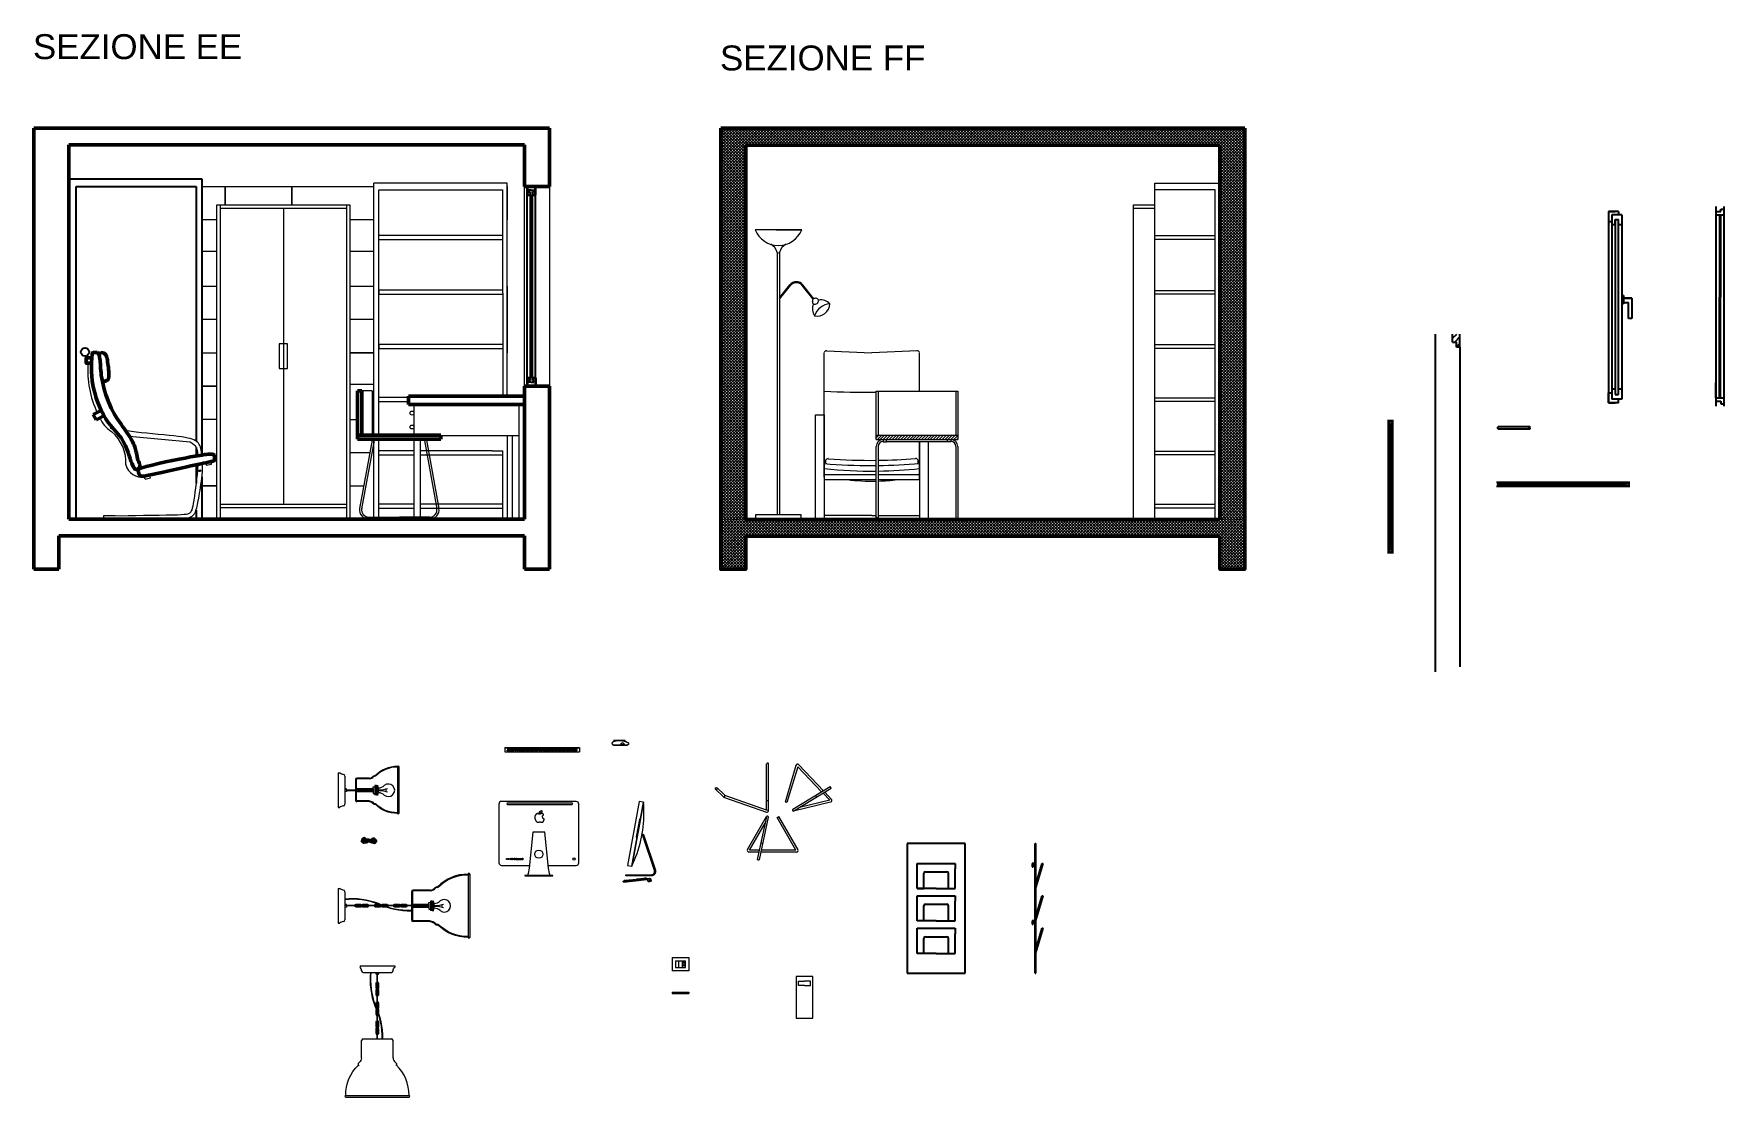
# Model space of a CAD drawing. Header units: millimetres. Extents: x 3258 to 5904, y 891 to 1994.
# Drawn here: x 4889 to 5904, y 1306 to 1945 of the extents above; entities that cross this region are included whole.
import ezdxf

# ---------------------------------------------------------------- set-up
doc = ezdxf.new("R2010")
doc.units = ezdxf.units.MM
doc.header["$LTSCALE"] = 0.5
for name, color, linetype in [('22££aggiunte', 7, 'Continuous'), ('22££arredo', 250, 'Continuous'), ('22££porte e finestre', 232, 'Continuous')]:
    doc.layers.add(name, color=color, linetype=linetype)
for name, color, linetype, lineweight in [('A-SECT-PATT', 8, 'Continuous', 18), ('AA - linee oggetti sezionati', 6, 'Continuous', 50), ('AA - montanti', 7, 'Continuous', 35), ('AA - pareti sezionate', 7, 'Continuous', 50), ('AA - serramenti e porte', 4, 'Continuous', 25), ('AA - struttura finestre', 1, 'Continuous', 25), ('AA- arredo', 8, 'Continuous', 18)]:
    doc.layers.add(name, color=color, linetype=linetype, lineweight=lineweight)
doc.styles.add('ARIAL', font='arial.ttf')

msp = doc.modelspace()

# ---------------------------------------------------------------- texts
at = {"layer": 'AA - pareti sezionate', "char_height": 15, "attachment_point": 1, "style": 'ARIAL'}
for s, heights, insert in [('SEZIONE EE', [0], (4888, 1944.8)), ('SEZIONE FF', [15.5], (5300.9, 1938))]:
    msp.add_mtext_dynamic_manual_height_columns(s, width=173.594, gutter_width=12.5, heights=heights, dxfattribs=dict(at, insert=insert))

# ---------------------------------------------------------------- hatches: boundary and pattern name
at = {"layer": '22££aggiunte', "transparency": 33554687}
h = msp.add_hatch(dxfattribs=at)
h.set_pattern_fill('ANSI31', color=256, scale=0.8)
h.set_pattern_definition([(45, (5133.4018, 2023.614), (-1.796051, 1.796051), [])])
h.paths.add_polyline_path([(5745.6, 1759.8), (5745.6, 1764.6), (5741.1, 1764.6), (5741.1, 1759.8)])
at = {"layer": '22££aggiunte', "ltscale": 0.45, "transparency": 33554687}
h = msp.add_hatch(dxfattribs=at)
h.set_pattern_fill('ANSI31', color=256, scale=0.8)
h.set_pattern_definition([(45, (5133.815, 2023.614), (-1.796051, 1.796051), [])])
h.paths.add_polyline_path([(5745.6, 1759.8), (5743.6, 1759.8), (5743.6, 1756.8), (5745.6, 1756.8)])
at = {"layer": '22££aggiunte'}
h = msp.add_hatch(color=256, dxfattribs=at)
h.dxf.hatch_style = 1
h.paths.add_polyline_path([(5767.8, 1675.3), (5769.2, 1675.3), (5769.2, 1675.5), (5767.6, 1675.5), (5767.6, 1672.9), (5769.2, 1672.9), (5769.2, 1673.1), (5767.8, 1673.1)])
h.paths.add_polyline_path([(5847.7, 1675.5), (5846.1, 1675.5), (5846.1, 1675.3), (5847.4, 1675.3), (5847.4, 1673.1), (5846.1, 1673.1), (5846.1, 1672.9), (5847.7, 1672.9)])
at = {"layer": 'A-SECT-PATT', "true_color": 0x000000}
h = msp.add_hatch(dxfattribs=at)
h.set_pattern_fill('ANSI37', color=18, scale=10, style=0)
h.set_pattern_definition([(45, (-373.133, -16383.4028), (-0.88388348, 0.88388348), []), (135, (-373.133, -16383.4028), (-0.88388348, -0.88388348), [])])
h.paths.add_polyline_path([(5301.3, 1888.2), (5301.3, 1888.3), (5301.4, 1888.3), (5301.4, 1653.2), (5316.4, 1653.2), (5316.4, 1878.2), (5601.3, 1878.2), (5601.3, 1653.2), (5616.3, 1653.2), (5616.3, 1888.2)])
h = msp.add_hatch(dxfattribs=at)
h.set_pattern_fill('ANSI37', color=18, scale=10)
h.set_pattern_definition([(45, (9417.345, 216789.8001), (-0.8838834765, 0.8838834765), []), (135, (9417.345, 216789.8001), (-0.8838834765, -0.8838834765), [])])
h.paths.add_polyline_path([(5616.3, 1623.2), (5616.3, 1653.2), (5301.3, 1653.2), (5301.3, 1623.2), (5316.4, 1623.2), (5316.4, 1643.2), (5601.3, 1643.2), (5601.3, 1623.2)])
at = {"layer": 'AA- arredo'}
h = msp.add_hatch(dxfattribs=at)
h.set_pattern_fill('ANSI31', color=256, scale=10)
h.set_pattern_definition([(45, (-4031.6319, -23170.8706), (-0.883883476, 0.883883476), [])])
h.paths.add_polyline_path([(5394.8, 1703.8), (5394.8, 1701.2), (5443.8, 1701.2), (5443.8, 1703.8)])

# ---------------------------------------------------------------- linework, layer by layer
at = {"layer": '22££aggiunte'}
for p, q in [((5834.8, 1838.3), (5834.8, 1832.3)), ((5840.8, 1838.3), (5834.8, 1838.3)), ((5834.8, 1838.3), (5838.8, 1838.3)), ((5834.8, 1838.3), (5834.8, 1832.3)), ((5834.8, 1832.3), (5836.8, 1832.3)), ((5834.8, 1832.3), (5834.8, 1729.3)), ((5836.8, 1836.3), (5836.8, 1725.4)), ((5842.8, 1836.3), (5836.8, 1836.3)), ((5838.8, 1830.3), (5836.8, 1830.3)), ((5838.8, 1833.4), (5838.8, 1729.4)), ((5838.8, 1830.3), (5838.8, 1833.4)), ((5838.8, 1833.4), (5840.8, 1833.4)), ((5840.8, 1838.3), (5840.8, 1836.3)), ((5840.8, 1728.2), (5840.8, 1833.4)), ((5840.8, 1833.3), (5840.8, 1833.4)), ((5842.8, 1830.3), (5840.8, 1830.3)), ((5842.8, 1836.3), (5842.8, 1725.4)), ((5843.8, 1787.7), (5842.8, 1787.7)), ((5842.8, 1787.7), (5843.8, 1787.7)), ((5843.8, 1782.7), (5842.8, 1782.7)), ((5843.8, 1787.7), (5843.8, 1782.7)), ((5848.8, 1786.1), (5843.8, 1786.1)), ((5843.8, 1786.1), (5848.8, 1786.1)), ((5843.8, 1786.1), (5843.8, 1783.6)), ((5843.8, 1783.6), (5846.8, 1783.6)), ((5846.8, 1773.9), (5846.8, 1783.6)), ((5848.8, 1786.1), (5848.8, 1773.9)), ((5848.8, 1773.9), (5846.8, 1773.9)), ((5848.8, 1773.9), (5846.8, 1773.9)), ((5741.1, 1759.8), (5741.1, 1764.6)), ((5741.1, 1759.8), (5743.6, 1759.8)), ((5745.6, 1756.8), (5745.6, 1764.6)), ((5834.8, 1729.3), (5834.8, 1723.3)), ((5834.8, 1723.3), (5834.8, 1729.3)), ((5834.8, 1729.3), (5836.8, 1729.3)), ((5838.8, 1731.4), (5836.8, 1731.4)), ((5838.8, 1731.4), (5838.8, 1728.2)), ((5838.8, 1728.2), (5840.8, 1728.2)), ((5842.8, 1731.4), (5840.8, 1731.4)), ((5840.8, 1728.3), (5840.8, 1728.2)), ((5842.8, 1731.4), (5842.8, 1725.4)), ((5840.8, 1723.3), (5834.8, 1723.3)), ((5834.8, 1723.3), (5838.8, 1723.3)), ((5842.8, 1725.4), (5836.8, 1725.4)), ((5840.8, 1723.3), (5840.8, 1725.4)), ((5702.6, 1632.8), (5702.6, 1713)), ((5702.8, 1711.3), (5702.6, 1711.3)), ((5702.8, 1712.7), (5705, 1712.7)), ((5702.8, 1712.7), (5702.8, 1711.3)), ((5703.2, 1712.3), (5703.2, 1709.4)), ((5704.6, 1712.3), (5703.2, 1712.3)), ((5703.7, 1709.4), (5703.2, 1709.4)), ((5703.7, 1635.4), (5703.7, 1710.4)), ((5703.7, 1710.4), (5704.2, 1710.4)), ((5704.2, 1635.4), (5704.2, 1710.4)), ((5704.6, 1709.4), (5704.2, 1709.4)), ((5704.6, 1712.3), (5704.6, 1709.4)), ((5705, 1711.3), (5705, 1712.7)), ((5705.2, 1711.3), (5705, 1711.3)), ((5705.2, 1632.8), (5705.2, 1713)), ((5768.3, 1708.5), (5768.5, 1708.5)), ((5768.5, 1708), (5768.3, 1708)), ((5768.5, 1709.1), (5787.5, 1709.1)), ((5768.5, 1709.1), (5768.5, 1708.5)), ((5768.5, 1708), (5768.5, 1707.4)), ((5770.8, 1707.4), (5768.5, 1707.4)), ((5772, 1707.4), (5770.8, 1707.4)), ((5770.8, 1707.4), (5770.8, 1707.4)), ((5774.6, 1707.4), (5772, 1707.4)), ((5772, 1707.4), (5772, 1707.4)), ((5775.8, 1707.4), (5774.6, 1707.4)), ((5774.6, 1707.4), (5774.6, 1707.4)), ((5787.5, 1707.4), (5775.8, 1707.4)), ((5775.8, 1707.4), (5775.8, 1707.4)), ((5787.3, 1708.5), (5787.5, 1708.5)), ((5787.5, 1708), (5787.3, 1708)), ((5787.5, 1709.1), (5787.5, 1708.5)), ((5787.5, 1708), (5787.5, 1707.4)), ((5767.6, 1675.5), (5847.7, 1675.5)), ((5847.7, 1672.9), (5767.6, 1672.9)), ((5768.3, 1674.8), (5768.3, 1673.5)), ((5768.3, 1674.8), (5771.2, 1674.8)), ((5771.2, 1673.5), (5768.3, 1673.5)), ((5770.2, 1674.4), (5770.2, 1673.9)), ((5770.2, 1674.4), (5807.6, 1674.4)), ((5770.2, 1673.9), (5807.6, 1673.9)), ((5771.2, 1674.8), (5771.2, 1674.4)), ((5771.2, 1673.9), (5771.2, 1673.5)), ((5845.1, 1674.4), (5807.6, 1674.4)), ((5845.1, 1673.9), (5807.6, 1673.9)), ((5847, 1674.8), (5844.1, 1674.8)), ((5844.1, 1674.8), (5844.1, 1674.4)), ((5844.1, 1673.9), (5844.1, 1673.5)), ((5844.1, 1673.5), (5847, 1673.5)), ((5845.1, 1674.4), (5845.1, 1673.9)), ((5846.1, 1675.3), (5846.1, 1675.5)), ((5847.4, 1675.3), (5846.1, 1675.3)), ((5846.1, 1672.9), (5846.1, 1673.1)), ((5846.1, 1673.1), (5847.4, 1673.1)), ((5847.7, 1672.9), (5846.1, 1672.9)), ((5847, 1674.8), (5847, 1673.5)), ((5703.2, 1633.5), (5703.2, 1636.4)), ((5703.7, 1636.4), (5703.2, 1636.4)), ((5704.6, 1636.4), (5704.2, 1636.4)), ((5704.6, 1633.5), (5704.6, 1636.4)), ((5702.6, 1634.5), (5702.6, 1632.8)), ((5702.8, 1634.5), (5702.6, 1634.5)), ((5702.8, 1633.1), (5702.8, 1634.5)), ((5705, 1633.1), (5702.8, 1633.1)), ((5704.6, 1633.5), (5703.2, 1633.5)), ((5704.2, 1635.4), (5703.7, 1635.4)), ((5705.2, 1634.5), (5705, 1634.5)), ((5705, 1634.5), (5705, 1633.1))]:
    msp.add_line(p, q, dxfattribs=at)
at = {"layer": '22££aggiunte', "ltscale": 0.45}
for p, q in [((5730.6, 1764.6), (5730.6, 1561.6)), ((5743.6, 1756.8), (5743.6, 1759.8)), ((5745.6, 1756.8), (5743.6, 1756.8)), ((5745.6, 1756.8), (5745.6, 1564.6))]:
    msp.add_line(p, q, dxfattribs=at)
at = {"layer": '22££aggiunte'}
for centre in [(5768.3, 1708.3), (5787.3, 1708.3)]:
    msp.add_arc(centre, 0.25, 90, 270, dxfattribs=at)
at = {"layer": '22££arredo'}
for p, q in [((5413.3, 1458.5), (5413.3, 1380.5)), ((5448.3, 1458.5), (5413.3, 1458.5)), ((5448.3, 1380.5), (5448.3, 1458.5)), ((5490.2, 1380.5), (5490.2, 1458.5)), ((5490.2, 1458.5), (5490.7, 1458.5)), ((5490.7, 1380.5), (5490.7, 1458.5)), ((5419.3, 1431.4), (5419.3, 1446.5)), ((5419.3, 1446.5), (5442.3, 1446.5)), ((5442.3, 1446.5), (5442.3, 1443.2)), ((5442.3, 1431.4), (5442.3, 1443.2)), ((5490.2, 1446.5), (5488.5, 1446.5)), ((5488.5, 1446.5), (5488.5, 1444.5)), ((5488.5, 1444.5), (5489, 1444.5)), ((5489, 1444.5), (5489, 1446.1)), ((5489, 1446.1), (5490.2, 1446.1)), ((5490.7, 1433.6), (5494.6, 1446.5)), ((5490.7, 1431.7), (5495.2, 1446.5)), ((5494.6, 1446.5), (5495.2, 1446.5)), ((5423.3, 1431.4), (5423.3, 1440.4)), ((5424.3, 1441.4), (5437.3, 1441.4)), ((5438.3, 1431.4), (5438.3, 1440.4)), ((5430.8, 1431.4), (5419.3, 1431.4)), ((5419.3, 1431.4), (5423.3, 1431.4)), ((5419.3, 1411.9), (5419.3, 1427)), ((5419.3, 1427), (5442.3, 1427)), ((5430.8, 1431.4), (5442.3, 1431.4)), ((5442.3, 1427), (5442.3, 1423.7)), ((5442.3, 1411.9), (5442.3, 1423.7)), ((5490.7, 1414.1), (5494.6, 1427)), ((5490.7, 1412.2), (5495.2, 1427)), ((5494.6, 1427), (5495.2, 1427)), ((5423.3, 1411.9), (5423.3, 1420.9)), ((5424.3, 1421.9), (5437.3, 1421.9)), ((5438.3, 1411.9), (5438.3, 1420.9)), ((5430.8, 1411.9), (5419.3, 1411.9)), ((5419.3, 1392.4), (5419.3, 1407.5)), ((5419.3, 1407.5), (5442.3, 1407.5)), ((5424.3, 1402.4), (5437.3, 1402.4)), ((5430.8, 1411.9), (5442.3, 1411.9)), ((5442.3, 1407.5), (5442.3, 1404.2)), ((5442.3, 1392.4), (5442.3, 1404.2)), ((5488.5, 1411.9), (5490.2, 1411.9)), ((5490.2, 1411.9), (5488.5, 1411.9)), ((5488.5, 1411.9), (5488.5, 1409.9)), ((5488.5, 1409.9), (5489, 1409.9)), ((5489, 1409.9), (5489, 1411.5)), ((5489, 1411.5), (5490.2, 1411.5)), ((5490.7, 1394.6), (5494.6, 1407.5)), ((5490.7, 1392.7), (5495.2, 1407.5)), ((5494.6, 1407.5), (5495.2, 1407.5)), ((5430.8, 1392.4), (5419.3, 1392.4)), ((5423.3, 1392.4), (5423.3, 1401.4)), ((5430.8, 1392.4), (5442.3, 1392.4)), ((5438.3, 1392.4), (5438.3, 1401.4)), ((5413.3, 1380.5), (5448.3, 1380.5)), ((5490.2, 1380.5), (5490.7, 1380.5))]:
    msp.add_line(p, q, dxfattribs=at)
for centre, start, end in [((5424.3, 1440.4), 90, 180), ((5437.3, 1440.4), 0, 90), ((5424.3, 1420.9), 90, 180), ((5437.3, 1420.9), 0, 90), ((5424.3, 1401.4), 90, 180), ((5437.3, 1401.4), 0, 90)]:
    msp.add_arc(centre, 1, start, end, dxfattribs=at)
at = {"layer": '22££porte e finestre'}
for p, q in [((5899.4, 1841.2), (5899.4, 1838.2)), ((5902.4, 1838.2), (5902.4, 1839.7)), ((5902.4, 1839.7), (5904.4, 1839.7)), ((5904.4, 1721.2), (5904.4, 1841.2)), ((5899.4, 1838.2), (5902.4, 1838.2)), ((5899.4, 1838.2), (5899.4, 1836.2)), ((5899.4, 1836.2), (5899.4, 1721.2)), ((5899.4, 1836.2), (5904.4, 1836.2)), ((5902.1, 1838.2), (5901.6, 1838.2)), ((5901.6, 1836.2), (5901.6, 1786.7)), ((5902.1, 1836.2), (5902.1, 1786.7)), ((5901.6, 1726.2), (5901.6, 1786.7)), ((5902.1, 1726.2), (5902.1, 1786.7)), ((5899.4, 1733.2), (5899.4, 1735.2)), ((5899.4, 1726.2), (5899.4, 1733.2)), ((5899.4, 1726.2), (5904.4, 1726.2)), ((5899.4, 1724.2), (5902.4, 1724.2)), ((5902.4, 1724.2), (5902.4, 1722.7)), ((5902.4, 1722.7), (5904.4, 1722.7))]:
    msp.add_line(p, q, dxfattribs=at)
at = {"layer": 'AA - linee oggetti sezionati'}
for p, q in [((5083.1, 1730.4), (5083.1, 1701.4)), ((5085.7, 1730.4), (5083.1, 1730.4)), ((5085.7, 1730.4), (5085.7, 1703.9)), ((5113.7, 1727.3), (5183.5, 1727.3)), ((5113.7, 1727.3), (5113.7, 1722.2)), ((4924.2, 1716.3), (4929, 1718.6)), ((5183.5, 1722.2), (5113.7, 1722.2)), ((4924.2, 1716.3), (4926, 1713)), ((4926, 1713), (4930.6, 1715.5)), ((5133.1, 1703.9), (5083.1, 1703.9)), ((5133.1, 1701.4), (5083.1, 1701.4)), ((5133.1, 1701.4), (5083.1, 1701.4)), ((5133.1, 1703.9), (5133.1, 1701.4))]:
    msp.add_line(p, q, dxfattribs=at)
at = {"layer": 'AA - linee oggetti sezionati', "elevation": 0}
for points in [[(4923.3, 1750.3), (4923.3, 1750.3), (4920, 1750.3), (4920, 1747), (4923.1, 1747)], [(4924.5, 1753.6), (4926.8, 1753.5)]]:
    msp.add_lwpolyline(points, dxfattribs=at)
at = {"layer": 'AA - linee oggetti sezionati'}
for points in [[(4926.8, 1753.5), (4927, 1753.4), (4927.2, 1753), (4927.5, 1752.6), (4927.7, 1752), (4927.9, 1751.3), (4928, 1750.5), (4928.2, 1749.6), (4928.3, 1748.7), (4928.4, 1747.7), (4928.5, 1746.6), (4928.5, 1745.4), (4928.6, 1744.1), (4928.7, 1742.7), (4928.9, 1741.3), (4929, 1739.7), (4929.3, 1738), (4929.7, 1736.1), (4930.1, 1734.2), (4930.6, 1732.2), (4931.1, 1730.1), (4931.8, 1728), (4932.5, 1726), (4933.3, 1723.9), (4934.1, 1722), (4935, 1720.1), (4936, 1718.3), (4936.9, 1716.6), (4937.9, 1715), (4938.9, 1713.4), (4940, 1711.9), (4941, 1710.5), (4941.9, 1709.1), (4942.9, 1707.8), (4943.7, 1706.6)], [(4929.5, 1736.7), (4930.1, 1736.4), (4930.7, 1736.3), (4931.2, 1736.2), (4931.6, 1736.2), (4932, 1736.4), (4932.3, 1736.6), (4932.6, 1736.8), (4932.9, 1737.1), (4933.1, 1737.4), (4933.3, 1737.7), (4933.4, 1738.1), (4933.5, 1738.5), (4933.6, 1739.1), (4933.6, 1739.7), (4933.6, 1740.4), (4933.5, 1741.2), (4933.5, 1742.2), (4933.4, 1743.3), (4933.3, 1744.4), (4933.2, 1745.5), (4933, 1746.7), (4932.8, 1747.8), (4932.7, 1748.9), (4932.5, 1749.8), (4932.3, 1750.6), (4932.1, 1751.2), (4931.9, 1751.8), (4931.7, 1752.2), (4931.4, 1752.5), (4931.2, 1752.8), (4930.9, 1753), (4930.6, 1753.2), (4930.3, 1753.3), (4930, 1753.4), (4929.6, 1753.5), (4929.2, 1753.4), (4928.8, 1753.3), (4928.4, 1753.2), (4928, 1752.9), (4927.5, 1752.5)], [(4928.1, 1750.1), (4928.1, 1750.1)], [(4943.7, 1706.6), (4946.2, 1702.9), (4946.9, 1701.7), (4947.5, 1700.7), (4948, 1699.7), (4948.5, 1698.7), (4948.9, 1697.8), (4949.2, 1696.9), (4949.5, 1696), (4949.7, 1695.2), (4949.9, 1694.4), (4950.1, 1693.7), (4950.3, 1693), (4950.4, 1692.4), (4950.5, 1691.8), (4950.6, 1691.2), (4950.7, 1690.6), (4950.8, 1690.1), (4950.9, 1689.6), (4951.1, 1689.1), (4951.2, 1688.6), (4951.4, 1688.1), (4951.6, 1687.7), (4951.8, 1687.2), (4952, 1686.8), (4952.1, 1686.4), (4952.2, 1686), (4952.3, 1685.5), (4952.3, 1685.1), (4952.2, 1684.7), (4952, 1684.3), (4951.8, 1684), (4951.6, 1683.7), (4951.2, 1683.4), (4950.9, 1683.2), (4950.5, 1683.1), (4950.2, 1683.1), (4949.8, 1683.2), (4949.4, 1683.4), (4949, 1683.8), (4948.6, 1684.3), (4948.2, 1685), (4947.8, 1685.9), (4947.4, 1687), (4946.9, 1688.2), (4946.4, 1689.8), (4945.9, 1691.5), (4945.2, 1693.4), (4944.5, 1695.4), (4943.6, 1697.5), (4942.5, 1699.7), (4941.2, 1702), (4933.1, 1711.5)], [(4989.9, 1686.8), (4985.8, 1685.9), (4982.9, 1685.3), (4979.6, 1684.5), (4976.1, 1683.7), (4972.5, 1682.9), (4968.9, 1682.1), (4965.5, 1681.4), (4962.4, 1680.7), (4959.7, 1680.1), (4957.5, 1679.7), (4955.8, 1679.4), (4954.5, 1679.2), (4953.6, 1679.1), (4953, 1679.1), (4952.6, 1679.3), (4952.3, 1679.5), (4952.1, 1679.8), (4951.9, 1680.1), (4951.7, 1680.5), (4951.6, 1681), (4951.5, 1681.5), (4951.4, 1682), (4951.3, 1682.5), (4951.4, 1683), (4951.4, 1683.5)], [(4951.4, 1683.5), (4953.4, 1684.2), (4956.2, 1685), (4959.7, 1685.8), (4963.5, 1686.7), (4967.7, 1687.7), (4971.8, 1688.6), (4975.9, 1689.4), (4979.5, 1690.1), (4982.7, 1690.8), (4985.4, 1691.3), (4989.6, 1691.9)], [(4989.5, 1691.9), (4989.6, 1691.9), (4991.1, 1692.2), (4992.3, 1692.3), (4993.3, 1692.4), (4994.2, 1692.4), (4994.8, 1692.5), (4995.4, 1692.5), (4995.8, 1692.4), (4996.1, 1692.3), (4996.4, 1692.3), (4996.6, 1692.1), (4996.8, 1692), (4996.9, 1691.8), (4997, 1691.6), (4997, 1691.3), (4997.1, 1691.1), (4997.2, 1690.8), (4997.2, 1690.5), (4997.2, 1690.2), (4997.2, 1689.9), (4997.2, 1689.7), (4997.2, 1689.4), (4997.2, 1689.2), (4997.1, 1689), (4997.1, 1688.8), (4996.9, 1688.6), (4996.7, 1688.4), (4996.4, 1688.3), (4996.1, 1688.1), (4995.6, 1688), (4995, 1687.9), (4994.3, 1687.7), (4993.2, 1687.5), (4991.9, 1687.2), (4990.3, 1686.9), (4989.9, 1686.8)]]:
    msp.add_lwpolyline(points, dxfattribs=at)
for centre, radius, start, end in [((4983.1, 1744.7), 60, 172.3224, 213.5756), ((4924.4, 1752.7), 0.841, 86.3923, 181.379)]:
    msp.add_arc(centre, radius, start, end, dxfattribs=at)
at = {"layer": 'AA - montanti'}
for p, q in [((5185, 1853.3), (5185, 1848.3)), ((5185, 1848.3), (5186.9, 1848.3)), ((5188.2, 1848.3), (5190, 1848.3)), ((5185, 1738.3), (5186.9, 1738.3)), ((5188.2, 1738.3), (5190, 1738.3))]:
    msp.add_line(p, q, dxfattribs=at)
at = {"layer": 'AA - montanti', "linetype": 'Continuous'}
for p, q in [((5190, 1848.3), (5190, 1853.3)), ((5185, 1738.3), (5185, 1733.3)), ((5190, 1738.3), (5190, 1733.3))]:
    msp.add_line(p, q, dxfattribs=at)
at = {"layer": 'AA - pareti sezionate'}
for p, q in [((4888.5, 1888.3), (5198.5, 1888.3)), ((4888.5, 1623.3), (4888.5, 1888.3)), ((5198.5, 1853.3), (5198.5, 1888.3)), ((5301.4, 1888.3), (5616.3, 1888.3)), ((5616.3, 1888.3), (5616.3, 1643.2)), ((5183.5, 1878.3), (4909.5, 1878.3)), ((4909.5, 1653.3, 0), (4909.5, 1878.3)), ((5183.5, 1853.3), (5183.5, 1878.3)), ((5601.3, 1878.2), (5316.4, 1878.2)), ((5316.4, 1878.2), (5316.4, 1653.2)), ((5601.3, 1878.2), (5601.3, 1653.2)), ((5183.5, 1853.3), (5198.5, 1853.3)), ((5301.4, 1853.2), (5301.3, 1653.2)), ((5316.4, 1653.2), (5316.4, 1823.2)), ((5183.5, 1653.3), (5183.5, 1733.3)), ((5183.5, 1733.3), (5198.5, 1733.3)), ((5198.5, 1733.3), (5198.5, 1653.3)), ((5198.5, 1623.3), (5198.5, 1653.3)), ((5316.4, 1653.2), (5601.3, 1653.2)), ((4903.5, 1643.3), (4903.5, 1623.3)), ((5183.5, 1643.3), (5183.5, 1623.3)), ((5601.3, 1643.2), (5316.4, 1643.2)), ((4903.5, 1623.3), (4888.5, 1623.3)), ((5183.5, 1623.3), (5198.5, 1623.3))]:
    msp.add_line(p, q, dxfattribs=at)
for points in [[(5301.4, 1853.2), (5301.4, 1853.2), (5301.4, 1888.3)], [(5316.4, 1643.2), (5316.4, 1623.2), (5301.3, 1623.2), (5301.3, 1653.2), (5301.3, 1653.2)], [(5616.3, 1643.2), (5616.3, 1623.2), (5601.3, 1623.2), (5601.3, 1643.2)]]:
    msp.add_lwpolyline(points, dxfattribs=at)
at = {"layer": 'AA - pareti sezionate', "elevation": 0}
for points in [[(5183.5, 1653.3), (4909.5, 1653.3)], [(4903.5, 1643.3), (5183.5, 1643.3)]]:
    msp.add_lwpolyline(points, dxfattribs=at)
at = {"layer": 'AA - serramenti e porte'}
for p, q in [((4909.5, 1857.8), (4989.5, 1857.8)), ((4914, 1853.3), (4986, 1853.3)), ((4914, 1653.3), (4914, 1853.3)), ((4923, 1853.3), (4986, 1853.3)), ((4986, 1853.3), (4986, 1814.3)), ((4989.5, 1857.8), (4989.5, 1814.3)), ((5185, 1738.3), (5185, 1848.3)), ((5190, 1738.3), (5190, 1848.3)), ((4986, 1814.3), (4986, 1700.3)), ((4989.5, 1814.3), (4989.5, 1693.3)), ((4986, 1696.5), (4986, 1691.4)), ((4989.5, 1693.3), (4989.5, 1692.1)), ((4986, 1686), (4986, 1674.9)), ((4989.5, 1678.8), (4989.5, 1653.3)), ((4986, 1658.8), (4986, 1653.3))]:
    msp.add_line(p, q, dxfattribs=at)
msp.add_circle((4919.3, 1753.8), 2.5, dxfattribs=at)
at = {"layer": 'AA - struttura finestre'}
for p, q in [((5187.5, 1851.1), (5186.1, 1851.1)), ((5186.1, 1851.1), (5186.1, 1850.1)), ((5186.1, 1850.1), (5186.9, 1850.1)), ((5186.9, 1850.1), (5186.9, 1848.3)), ((5187.5, 1851.1), (5189, 1851.1)), ((5189, 1850.1), (5188.2, 1850.1)), ((5188.2, 1850.1), (5188.2, 1848.3)), ((5189, 1851.1), (5189, 1850.1)), ((5186.9, 1848.3), (5186.9, 1738.3)), ((5188.2, 1738.3), (5188.2, 1848.3)), ((5186.9, 1736.6), (5186.9, 1738.3)), ((5188.2, 1736.6), (5188.2, 1738.3)), ((5186.1, 1735.6), (5186.1, 1736.6)), ((5186.1, 1736.6), (5186.9, 1736.6)), ((5187.5, 1735.6), (5186.1, 1735.6)), ((5187.5, 1735.6), (5189, 1735.6)), ((5189, 1736.6), (5188.2, 1736.6)), ((5189, 1735.6), (5189, 1736.6))]:
    msp.add_line(p, q, dxfattribs=at)
at = {"layer": 'AA- arredo'}
for p, q in [((5003.5, 1853.3), (5092.9, 1853.3)), ((5003.5, 1842.3), (5003.5, 1853.3)), ((5043.5, 1853.3), (5043.5, 1842.3)), ((5043.5, 1842.3), (5043.5, 1853.3)), ((5043.5, 1842.3), (5043.5, 1853.3)), ((5172.9, 1855.3), (5092.9, 1855.3)), ((5095.8, 1703.9), (5095.8, 1851.3)), ((5095.8, 1851.3), (5170.1, 1851.3)), ((5170.1, 1851.3), (5170.3, 1727.3)), ((5172.9, 1727.3), (5172.9, 1855.3)), ((5183.5, 1733.3), (5183.5, 1853.3)), ((5198.5, 1853.3), (5198.5, 1733.3)), ((5562.3, 1855.2), (5601.3, 1855.2)), ((5562.3, 1653.2), (5562.3, 1855.2)), ((5598.4, 1851.2), (5562.3, 1851.2)), ((5598.4, 1653.2), (5598.4, 1851.2)), ((5000.5, 1842.3), (5000.5, 1653.3)), ((5000.5, 1840.3), (5076.5, 1840.3)), ((5038.5, 1840.3), (5038.5, 1662.3)), ((5076.5, 1842.3), (5076.5, 1653.3)), ((5549.3, 1653.2), (5549.3, 1842.2)), ((5549.3, 1842.2), (5562.3, 1842.2)), ((5549.3, 1840.2), (5562.3, 1840.2)), ((5170.1, 1823.9), (5095.9, 1823.9)), ((5095.9, 1821.5), (5170.1, 1821.5)), ((5350, 1827.2), (5322, 1827.2)), ((5334.6, 1827.2), (5337.3, 1827.2)), ((5336, 1827.2), (5350, 1827.2)), ((5562.3, 1823.8), (5598.3, 1823.8)), ((5598.3, 1821.5), (5562.3, 1821.5)), ((5598.3, 1823.8), (5598.3, 1821.5)), ((4998.5, 1814.3), (4989.5, 1814.3)), ((5092.9, 1814.3), (5078.5, 1814.3)), ((5335.2, 1813.6), (5335.2, 1656.2)), ((5336.7, 1813.6), (5336.7, 1786.3)), ((5170.2, 1790.9), (5095.9, 1790.9)), ((5095.9, 1790.9), (5095.9, 1788.5)), ((5095.9, 1788.5), (5170.2, 1788.5)), ((5336.7, 1786.3), (5342.8, 1794.1)), ((5336.7, 1785.5), (5343.3, 1793.8)), ((5356.8, 1785.5), (5350.3, 1793.8)), ((5357.2, 1785.8), (5350.7, 1794.1)), ((5562.3, 1790.8), (5598.3, 1790.8)), ((5598.3, 1788.5), (5562.3, 1788.5)), ((5598.3, 1790.8), (5598.3, 1788.5)), ((5336.7, 1785.5), (5336.7, 1656.2)), ((5170.3, 1758.4), (5095.9, 1758.4)), ((5095.9, 1758.4), (5095.9, 1756)), ((5562.3, 1758.3), (5598.3, 1758.3)), ((5598.3, 1758.3), (5598.3, 1756)), ((5095.9, 1756), (5170.3, 1756)), ((5598.3, 1756), (5562.3, 1756)), ((5092.9, 1734.3), (5078.5, 1734.3)), ((5091.9, 1730.4), (5085.7, 1730.4)), ((5091.9, 1730.4), (5091.9, 1703.9)), ((5394.8, 1730.2), (5443.8, 1730.2)), ((5394.8, 1701.2), (5394.8, 1730.2)), ((5396, 1730.2), (5396, 1703.8)), ((5442.6, 1730.2), (5442.6, 1703.8)), ((5443.8, 1730.2), (5443.8, 1701.2)), ((5113.7, 1726.4), (5095.9, 1726.4)), ((5095.9, 1724), (5113.7, 1724)), ((5117, 1703.9), (5117, 1722.2)), ((5180.2, 1653.3), (5180.2, 1722.2)), ((5562.3, 1726.3), (5598.3, 1726.3)), ((5598.3, 1724), (5562.3, 1724)), ((5598.3, 1726.3), (5598.3, 1724)), ((4944.8, 1706.4), (4943.7, 1706.6)), ((4947.2, 1706), (4944.8, 1706.4)), ((4945.9, 1703.2), (4982.4, 1699.9)), ((4950.1, 1705.7), (4947.2, 1706)), ((4953.2, 1705.3), (4950.1, 1705.7)), ((4956.5, 1705), (4953.2, 1705.3)), ((4959.9, 1704.7), (4956.5, 1705)), ((4963.3, 1704.3), (4959.9, 1704.7)), ((4966.6, 1704), (4963.3, 1704.3)), ((4969.8, 1703.7), (4966.6, 1704)), ((4972.7, 1703.4), (4969.8, 1703.7)), ((4975.2, 1703.1), (4972.7, 1703.4)), ((4977.5, 1702.8), (4975.2, 1703.1)), ((4979.4, 1702.4), (4977.5, 1702.8)), ((4981.1, 1702.1), (4979.4, 1702.4)), ((4982.5, 1701.8), (4981.1, 1702.1)), ((4982.4, 1699.9), (4983.6, 1699.1)), ((4983.7, 1701.4), (4982.5, 1701.8)), ((4983.6, 1699.1), (4984.6, 1698.3)), ((4984.7, 1701), (4983.7, 1701.4)), ((4984.6, 1698.3), (4985.3, 1697.6)), ((4985.6, 1700.5), (4984.7, 1701)), ((4985.3, 1697.6), (4985.8, 1696.8)), ((4986.3, 1700.1), (4985.6, 1700.5)), ((4985.8, 1696.8), (4986.2, 1696.1)), ((4987, 1699.5), (4986.3, 1700.1)), ((4987.5, 1699), (4987, 1699.5)), ((4987.9, 1698.3), (4987.5, 1699)), ((4988.3, 1697.6), (4987.9, 1698.3)), ((4988.6, 1696.8), (4988.3, 1697.6)), ((4988.8, 1695.9), (4988.6, 1696.8)), ((5091.8, 1700.9), (5084.3, 1659.8)), ((5093, 1700.6), (5085.5, 1659.6)), ((5095.8, 1654.6), (5095.8, 1701.4)), ((5117, 1654.6), (5117, 1701.4)), ((5121, 1654.6), (5121, 1701.4)), ((5123.3, 1700.7), (5130.7, 1659.6)), ((5124.5, 1700.9), (5132, 1659.8)), ((5180.2, 1703.4), (5133.1, 1703.4)), ((5176.2, 1653.3), (5176.2, 1703.4)), ((5394.8, 1703.8), (5443.8, 1703.8)), ((5394.8, 1701.2), (5443.8, 1701.2)), ((5394.8, 1653.9), (5394.8, 1697)), ((5394.8, 1653.9), (5394.8, 1697)), ((5396, 1697), (5396, 1653.9)), ((5399, 1701.2), (5399, 1699.9)), ((5399, 1699.9), (5400.9, 1699.9)), ((5400.9, 1699.9), (5400.9, 1701.2)), ((5400.9, 1700), (5437.7, 1700)), ((5437.7, 1699.9), (5437.7, 1701.2)), ((5439.6, 1699.9), (5437.7, 1699.9)), ((5439.6, 1701.2), (5439.6, 1699.9)), ((5442.6, 1697), (5442.6, 1653.9)), ((5443.8, 1697), (5443.8, 1653.9)), ((4986.2, 1696.1), (4986.5, 1695.3)), ((4986.5, 1695.3), (4986.7, 1694.6)), ((4986.7, 1694.6), (4986.8, 1693.7)), ((4986.8, 1693.7), (4986.9, 1692.8)), ((4986.9, 1692.8), (4987, 1691.5)), ((4989, 1694.9), (4988.8, 1695.9)), ((4989.3, 1693.9), (4989, 1694.9)), ((4989.5, 1691.9), (4989.3, 1693.9)), ((4989.9, 1685.3), (4989.9, 1686.8)), ((5117, 1694.5), (5095.9, 1694.5)), ((5095.9, 1692), (5117, 1692)), ((5142.1, 1694.5), (5121, 1694.5)), ((5121, 1692), (5141.7, 1692)), ((5141.7, 1692), (5170.4, 1692)), ((5163.9, 1694.5), (5142.1, 1694.5)), ((5163.9, 1694.5), (5170.4, 1694.5)), ((5170.4, 1653.3), (5170.4, 1694.5)), ((5562.3, 1694.3), (5598.3, 1694.3)), ((5598.3, 1692), (5562.3, 1692)), ((5598.3, 1694.3), (5598.3, 1692)), ((4986.3, 1677.6), (4986, 1674.9)), ((4986.6, 1680.1), (4986.3, 1677.6)), ((4986.8, 1682.5), (4986.6, 1680.1)), ((4987, 1686.2), (4986.8, 1682.5)), ((4989.2, 1676.1), (4989.4, 1678)), ((4989.4, 1678), (4989.6, 1679.9)), ((4989.6, 1679.9), (4989.8, 1681.8)), ((4989.8, 1681.8), (4989.9, 1683.6)), ((4989.9, 1683.6), (4989.9, 1685.3)), ((4985, 1667.1), (4984.6, 1664.8)), ((4985.3, 1669.6), (4985, 1667.1)), ((4985.7, 1672.2), (4985.3, 1669.6)), ((4986, 1674.9), (4985.7, 1672.2)), ((4987.6, 1665.9), (4987.8, 1667.3)), ((4987.8, 1667.3), (4988.1, 1668.9)), ((4988.1, 1668.9), (4988.4, 1670.6)), ((4988.4, 1670.6), (4988.7, 1672.4)), ((4988.7, 1672.4), (4988.9, 1674.2)), ((4988.9, 1674.2), (4989.2, 1676.1)), ((4977.1, 1656), (4974.8, 1655.8)), ((4978.8, 1656.1), (4977.1, 1656)), ((4980, 1656.2), (4978.8, 1656.1)), ((4980.9, 1656.4), (4980, 1656.2)), ((4981.5, 1656.6), (4980.9, 1656.4)), ((4981.9, 1656.8), (4981.5, 1656.6)), ((4982.1, 1657), (4981.9, 1656.8)), ((4982.4, 1657.2), (4982.1, 1657)), ((4982.6, 1657.4), (4982.4, 1657.2)), ((4982.9, 1657.8), (4982.6, 1657.4)), ((4983.1, 1658.3), (4982.9, 1657.8)), ((4983.4, 1659), (4983.1, 1658.3)), ((4983.7, 1660), (4983.4, 1659)), ((4984, 1661.2), (4983.7, 1660)), ((4984.3, 1662.8), (4984, 1661.2)), ((4984.1, 1655.5), (4984.5, 1655.9)), ((4984.6, 1664.8), (4984.3, 1662.8)), ((4984.5, 1655.9), (4984.8, 1656.3)), ((4984.8, 1656.3), (4985.1, 1656.7)), ((4985.1, 1656.7), (4985.4, 1657.2)), ((4985.4, 1657.2), (4985.6, 1657.8)), ((4985.6, 1657.8), (4985.9, 1658.5)), ((4985.9, 1658.5), (4986.1, 1659.2)), ((4986.1, 1659.2), (4986.4, 1660.1)), ((4986.4, 1660.1), (4986.6, 1661)), ((4986.6, 1661), (4986.8, 1662.1)), ((4986.8, 1662.1), (4987.1, 1663.2)), ((4987.1, 1663.2), (4987.3, 1664.5)), ((4987.3, 1664.5), (4987.6, 1665.9)), ((5117, 1662.4), (5095.9, 1662.4)), ((5095.9, 1660), (5117, 1660)), ((5170.4, 1662.4), (5121, 1662.4)), ((5121, 1660), (5170.4, 1660)), ((5136.9, 1662.4), (5132.6, 1662.4)), ((5132.6, 1660), (5136.5, 1660)), ((5322.5, 1653.2), (5322.5, 1656.2)), ((5322.5, 1656.2), (5349.5, 1656.2)), ((5349.5, 1656.2), (5349.5, 1653.2)), ((5562.3, 1662.3), (5598.3, 1662.3)), ((5598.3, 1660), (5562.3, 1660)), ((5598.3, 1662.3), (5598.3, 1660)), ((5598.4, 1660), (5598.3, 1660)), ((4930.4, 1655.4), (4930.4, 1653.3)), ((4937.5, 1655.3), (4930.4, 1655.4)), ((4941, 1655.2), (4937.5, 1655.3)), ((4945.2, 1655.3), (4941, 1655.2)), ((4949.7, 1655.4), (4945.2, 1655.3)), ((4954.5, 1655.5), (4949.7, 1655.4)), ((4959.3, 1655.5), (4954.5, 1655.5)), ((4963.9, 1655.6), (4959.3, 1655.5)), ((4968.1, 1655.7), (4963.9, 1655.6)), ((4971.8, 1655.7), (4968.1, 1655.7)), ((4971.2, 1653.4), (4974.4, 1653.5)), ((4974.8, 1655.8), (4971.8, 1655.7)), ((4974.4, 1653.5), (4976.9, 1653.7)), ((4976.9, 1653.7), (4978.9, 1653.9)), ((4978.9, 1653.9), (4980.4, 1654.1)), ((4980.4, 1654.1), (4981.6, 1654.4)), ((4981.6, 1654.4), (4982.5, 1654.6)), ((4982.5, 1654.6), (4983.1, 1654.9)), ((4983.1, 1654.9), (4983.6, 1655.2)), ((4983.6, 1655.2), (4984.1, 1655.5)), ((5089.8, 1654.6), (5108.2, 1654.6)), ((5126.5, 1654.6), (5108.2, 1654.6)), ((5392.1, 1655.5), (5363.5, 1655.5)), ((5363.5, 1655.5), (5363.5, 1653.4)), ((5392.2, 1655.5), (5394.8, 1655.5)), ((5396, 1655.5), (5420.8, 1655.5)), ((5420.8, 1655.5), (5420.8, 1653.4)), ((5171.6, 1516.2), (5171.6, 1513.6)), ((5171.6, 1516.2), (5216.5, 1516.2)), ((5171.6, 1515.9), (5216.5, 1515.9)), ((5216.5, 1516.2, 0), (5216.5, 1513.6, 0)), ((5236.5, 1517.8), (5245.6, 1517.8)), ((5244, 1520.4), (5236.8, 1520.4)), ((5107.1, 1504.7), (5107.1, 1476.5)), ((5107.9, 1504.7), (5107.9, 1476.5)), ((5171.6, 1513.6), (5216.5, 1513.6)), ((5328.9, 1478.6), (5328.9, 1506.2)), ((5330.1, 1478.2), (5330.1, 1506.2)), ((5346.5, 1505.3), (5340, 1483.3)), ((5347.6, 1504.6), (5341.1, 1483)), ((5071.5, 1500.8), (5071.5, 1480.1)), ((5071.5, 1500.8), (5072.3, 1500.8)), ((5075.5, 1498.9), (5075.5, 1482)), ((5081.9, 1496.9), (5081.9, 1484.3)), ((5082.3, 1496.9), (5082.3, 1484.3)), ((5090.2, 1497.6), (5082.6, 1497.6)), ((5090.2, 1497.3), (5082.6, 1497.3)), ((5076.5, 1491.2), (5075.5, 1491.4)), ((5076.5, 1489.7), (5075.5, 1489.4)), ((5076.5, 1490.4), (5076.5, 1491.2)), ((5076.5, 1490.6), (5081.9, 1490.6)), ((5076.5, 1490.4), (5076.5, 1489.7)), ((5076.5, 1490.2), (5081.9, 1490.2)), ((5082.4, 1491.4), (5092.4, 1491.4)), ((5082.8, 1491.4), (5082.4, 1490.3)), ((5092.4, 1489.4), (5082.4, 1489.4)), ((5083.3, 1491.4), (5082.6, 1489.5)), ((5090.2, 1484), (5082.6, 1484)), ((5090.2, 1483.6), (5082.6, 1483.6)), ((5083.8, 1491.4), (5083.1, 1489.4)), ((5084.4, 1491.4), (5083.7, 1489.4)), ((5084.9, 1491.4), (5084.2, 1489.4)), ((5085.5, 1491.4), (5084.8, 1489.4)), ((5086, 1491.4), (5085.3, 1489.4)), ((5086.6, 1491.4), (5085.8, 1489.4)), ((5087.1, 1491.4), (5086.4, 1489.4)), ((5087.6, 1491.4), (5086.9, 1489.4)), ((5088.2, 1491.4), (5087.5, 1489.4)), ((5088.7, 1491.4), (5088, 1489.4)), ((5089.2, 1491.4), (5088.5, 1489.4)), ((5089.8, 1491.4), (5089.1, 1489.4)), ((5090.3, 1491.4), (5089.6, 1489.4)), ((5090.8, 1491.4), (5090.1, 1489.4)), ((5091.3, 1491.4), (5090.6, 1489.4)), ((5091.9, 1491.4), (5091.2, 1489.4)), ((5092.4, 1491.4), (5091.7, 1489.4)), ((5092.4, 1489.9), (5092.2, 1489.4)), ((5092.4, 1491.4), (5092.4, 1492.4)), ((5092.4, 1492.4), (5093.4, 1492.4)), ((5092.4, 1491.4), (5092.4, 1489.4)), ((5092.4, 1489.4), (5092.4, 1488.4)), ((5092.4, 1488.4), (5093.4, 1488.4)), ((5094.4, 1487.6), (5093.3, 1487.6)), ((5094.4, 1493.3), (5093.4, 1493.3)), ((5093.4, 1493.3), (5093.4, 1487.6)), ((5094.4, 1487.6), (5094.4, 1493.3)), ((5094.4, 1491.9), (5094.4, 1489)), ((5095.4, 1488.1), (5095.4, 1492.8)), ((5095.6, 1492.1), (5095.4, 1492.1)), ((5095.6, 1488.7), (5095.4, 1488.7)), ((5095.6, 1488.7), (5095.6, 1492.1)), ((5095.6, 1490.7), (5097.9, 1490.7)), ((5095.6, 1490.2), (5097.9, 1490.2)), ((5095.9, 1490.2), (5095.9, 1490.7)), ((5097.9, 1490.7), (5101, 1491.4)), ((5097.9, 1490.2), (5101, 1489.4)), ((5100.1, 1491.2), (5100.4, 1491.3)), ((5100.4, 1491.1), (5100.1, 1491.2)), ((5100.1, 1490.9), (5100.4, 1491.1)), ((5100.4, 1490.8), (5100.1, 1490.9)), ((5100.1, 1490.7), (5100.4, 1490.8)), ((5100.4, 1490.6), (5100.1, 1490.7)), ((5100.1, 1490.4), (5100.4, 1490.6)), ((5100.4, 1490.3), (5100.1, 1490.4)), ((5100.1, 1490.2), (5100.4, 1490.3)), ((5100.4, 1490.1), (5100.1, 1490.2)), ((5100.1, 1489.9), (5100.4, 1490.1)), ((5100.4, 1489.8), (5100.1, 1489.9)), ((5100.1, 1489.7), (5100.4, 1489.8)), ((5100.4, 1489.6), (5100.1, 1489.7)), ((5298.2, 1491.1), (5302.8, 1486.6)), ((5299.1, 1491.9), (5303.5, 1487.6)), ((5303.6, 1486.1), (5328.9, 1477.3)), ((5304.2, 1487.2), (5329.2, 1478.5)), ((5330.1, 1484), (5328.9, 1484)), ((5341.1, 1483), (5340, 1483.3)), ((5344.6, 1479), (5367, 1492.6)), ((5345.3, 1478), (5367.7, 1491.6)), ((5071.5, 1480.1), (5072.3, 1480.1)), ((5328.8, 1474.5), (5323.2, 1448.9)), ((5329.9, 1474.2), (5324.4, 1448.6)), ((5328.9, 1477.3), (5328.9, 1477.3)), ((5330.1, 1478.2), (5330.1, 1478.2)), ((5335.2, 1474.1), (5336.3, 1474.6)), ((5346.5, 1454.5), (5335.2, 1474.1)), ((5347.8, 1454.7), (5336.3, 1474.6)), ((5149.5, 1440), (5149.5, 1402)), ((5150.5, 1440), (5150.5, 1402)), ((5071.5, 1431.4), (5071.5, 1410.6)), ((5071.5, 1431.4), (5072.3, 1431.4)), ((5075.5, 1429.4), (5075.5, 1412.5)), ((5115.5, 1429.4), (5115.5, 1412.5)), ((5116, 1429.4), (5116, 1412.5)), ((5126.7, 1430.4), (5116.5, 1430.4)), ((5126.7, 1429.9), (5116.5, 1429.9)), ((5126, 1422), (5126, 1423)), ((5126, 1423), (5127, 1423)), ((5128, 1423.8), (5127, 1423.8)), ((5127, 1423.8), (5127, 1418.1)), ((5128, 1418.1), (5128, 1423.8)), ((5128, 1422.4), (5128, 1419.6)), ((5129, 1418.6), (5129, 1423.3)), ((5129.2, 1422.7), (5129, 1422.7)), ((5129.2, 1419.3), (5129.2, 1422.7)), ((5076.5, 1421.7), (5075.5, 1422)), ((5076.5, 1420.2), (5075.5, 1420)), ((5076.5, 1421), (5076.5, 1421.7)), ((5081.5, 1421.1), (5076.5, 1421.1)), ((5076.5, 1421), (5076.5, 1420.2)), ((5081.5, 1420.9), (5076.5, 1420.9)), ((5082, 1421.7), (5081.5, 1421.5)), ((5082, 1420.3), (5081.5, 1420.5)), ((5082, 1421.4), (5081.8, 1421.3)), ((5085.3, 1421.1), (5081.8, 1421.1)), ((5085.3, 1420.9), (5081.8, 1420.9)), ((5082, 1420.6), (5081.8, 1420.7)), ((5085, 1421.4), (5085.3, 1421.3)), ((5085, 1420.6), (5085.3, 1420.7)), ((5085.1, 1421.7), (5085.6, 1421.5)), ((5085.1, 1420.3), (5085.6, 1420.5)), ((5086.1, 1421.7), (5085.6, 1421.5)), ((5086.1, 1420.3), (5085.6, 1420.5)), ((5086.1, 1421.4), (5085.9, 1421.3)), ((5089.4, 1421.1), (5085.9, 1421.1)), ((5089.4, 1420.9), (5085.9, 1420.9)), ((5086.1, 1420.6), (5085.9, 1420.7)), ((5089.1, 1421.4), (5089.4, 1421.3)), ((5089.1, 1420.6), (5089.4, 1420.7)), ((5089.2, 1421.7), (5089.7, 1421.5)), ((5089.2, 1420.3), (5089.7, 1420.5)), ((5093.2, 1421.1), (5089.7, 1421.1)), ((5093.2, 1420.9), (5089.7, 1420.9)), ((5093.7, 1421.7), (5093.2, 1421.5)), ((5093.7, 1420.3), (5093.2, 1420.5)), ((5093.8, 1421.4), (5093.5, 1421.3)), ((5097, 1421.1), (5093.5, 1421.1)), ((5097, 1420.9), (5093.5, 1420.9)), ((5093.8, 1420.6), (5093.5, 1420.7)), ((5096.7, 1421.4), (5097, 1421.3)), ((5096.7, 1420.6), (5097, 1420.7)), ((5096.8, 1420.3), (5097.3, 1420.5)), ((5097.8, 1420.3), (5097.3, 1420.5)), ((5097.8, 1421.7), (5097.6, 1421.6)), ((5098.1, 1421.1), (5097.6, 1421.1)), ((5098.6, 1420.9), (5097.6, 1420.9)), ((5097.9, 1420.6), (5097.6, 1420.7)), ((5101.1, 1421.1), (5098.9, 1421.1)), ((5101.1, 1420.9), (5099.4, 1420.9)), ((5100.9, 1421.7), (5101.4, 1421.5)), ((5100.9, 1421.4), (5101.1, 1421.3)), ((5100.9, 1420.6), (5101.1, 1420.7)), ((5101.1, 1420.3), (5101.4, 1420.5)), ((5104.6, 1421.1), (5101.4, 1421.1)), ((5104.6, 1420.9), (5101.4, 1420.9)), ((5105.1, 1421.7), (5104.6, 1421.5)), ((5105.1, 1420.3), (5104.6, 1420.5)), ((5105.2, 1421.4), (5104.9, 1421.3)), ((5108.4, 1421.1), (5104.9, 1421.1)), ((5108.4, 1420.9), (5104.9, 1420.9)), ((5105.2, 1420.6), (5104.9, 1420.7)), ((5108.1, 1421.4), (5108.4, 1421.3)), ((5108.1, 1420.6), (5108.4, 1420.7)), ((5108.2, 1421.7), (5108.7, 1421.5)), ((5108.2, 1420.3), (5108.7, 1420.5)), ((5109.2, 1421.7), (5108.7, 1421.5)), ((5109.2, 1420.3), (5108.7, 1420.5)), ((5109.3, 1421.4), (5109, 1421.3)), ((5112.5, 1421.1), (5109, 1421.1)), ((5112.5, 1420.9), (5109, 1420.9)), ((5109.3, 1420.6), (5109, 1420.7)), ((5112.2, 1421.4), (5112.5, 1421.3)), ((5112.2, 1420.6), (5112.5, 1420.7)), ((5112.3, 1421.7), (5112.8, 1421.5)), ((5112.3, 1420.3), (5112.8, 1420.5)), ((5115.5, 1421.1), (5112.8, 1421.1)), ((5115.5, 1420.9), (5112.8, 1420.9)), ((5116, 1422), (5126, 1422)), ((5116.4, 1422), (5116, 1420.9)), ((5126, 1420), (5116, 1420)), ((5116.9, 1422), (5116.2, 1420.1)), ((5117.4, 1422), (5116.7, 1420)), ((5118, 1422), (5117.3, 1420)), ((5118.5, 1422), (5117.8, 1420)), ((5119.1, 1422), (5118.4, 1419.9)), ((5119.6, 1422), (5118.9, 1420)), ((5120.2, 1422), (5119.4, 1420)), ((5120.7, 1422), (5120, 1420)), ((5121.2, 1422), (5120.5, 1420)), ((5121.8, 1422), (5121.1, 1419.9)), ((5122.3, 1422), (5121.6, 1420)), ((5122.8, 1422), (5122.1, 1420)), ((5123.4, 1422), (5122.7, 1420)), ((5123.9, 1422), (5123.2, 1420)), ((5124.4, 1422), (5123.7, 1419.9)), ((5124.9, 1422), (5124.2, 1420)), ((5125.5, 1422), (5124.8, 1420)), ((5126, 1421.9), (5125.3, 1420)), ((5126, 1420.5), (5125.8, 1420)), ((5126, 1422), (5126, 1420)), ((5126, 1420), (5126, 1419)), ((5126, 1419), (5127, 1419)), ((5128, 1418.1), (5126.9, 1418.1)), ((5129.2, 1419.3), (5129, 1419.3)), ((5129.2, 1421.2), (5131.5, 1421.2)), ((5129.2, 1420.7), (5131.5, 1420.7)), ((5129.5, 1420.7), (5129.5, 1421.2)), ((5131.5, 1421.2), (5134.7, 1422)), ((5131.5, 1420.7), (5134.7, 1420)), ((5133.7, 1421.7), (5134, 1421.8)), ((5134, 1421.6), (5133.7, 1421.7)), ((5133.7, 1421.5), (5134, 1421.6)), ((5134, 1421.4), (5133.7, 1421.5)), ((5133.7, 1421.3), (5134, 1421.4)), ((5134, 1421.1), (5133.7, 1421.3)), ((5133.7, 1421), (5134, 1421.1)), ((5134, 1420.9), (5133.7, 1421)), ((5133.7, 1420.8), (5134, 1420.9)), ((5134, 1420.6), (5133.7, 1420.8)), ((5133.7, 1420.5), (5134, 1420.6)), ((5134, 1420.4), (5133.7, 1420.5)), ((5133.7, 1420.3), (5134, 1420.4)), ((5134, 1420.1), (5133.7, 1420.3)), ((5071.5, 1410.6), (5072.3, 1410.6)), ((5126.7, 1412), (5116.5, 1412)), ((5126.7, 1411.5), (5116.5, 1411.5)), ((5084.6, 1385), (5105.4, 1385)), ((5084.6, 1385), (5084.6, 1384.2)), ((5105.4, 1385), (5105.4, 1384.2)), ((5272.2, 1390), (5275.1, 1390)), ((5272.2, 1390), (5272.2, 1382)), ((5282.2, 1382), (5272.2, 1382)), ((5274.2, 1388), (5274.2, 1384)), ((5274.2, 1388), (5275, 1388)), ((5274.2, 1384), (5280.2, 1384)), ((5275, 1388), (5280.2, 1388)), ((5275.1, 1390), (5282.2, 1390)), ((5276.2, 1384), (5276.2, 1388)), ((5278.2, 1388), (5278.2, 1384)), ((5280.2, 1384), (5280.2, 1388)), ((5282.2, 1390), (5282.2, 1382)), ((5086.5, 1381), (5103.4, 1381)), ((5094.2, 1380), (5094, 1381)), ((5095, 1380), (5094.2, 1380)), ((5094.3, 1374.5), (5094.5, 1375)), ((5094.6, 1374.4), (5094.7, 1374.7)), ((5094.6, 1371.5), (5094.7, 1371.2)), ((5094.9, 1375), (5094.9, 1380)), ((5094.9, 1371.2), (5094.9, 1374.7)), ((5095, 1380), (5095.7, 1380)), ((5095.1, 1375), (5095.1, 1380)), ((5095.1, 1371.2), (5095.1, 1374.7)), ((5095.4, 1374.4), (5095.3, 1374.7)), ((5095.4, 1371.5), (5095.3, 1371.2)), ((5095.7, 1374.5), (5095.5, 1375)), ((5095.7, 1380), (5096, 1381)), ((5356.6, 1378.5), (5346.6, 1378.5)), ((5346.6, 1378.5), (5346.6, 1353.5)), ((5348, 1373.1), (5348, 1375.7)), ((5348, 1375.7), (5351.6, 1375.7)), ((5351.6, 1373.1), (5348, 1373.1)), ((5355.2, 1375.7), (5351.6, 1375.7)), ((5351.6, 1373.1), (5355.2, 1373.1)), ((5355.2, 1373.1), (5355.2, 1375.7)), ((5356.6, 1353.5), (5356.6, 1378.5)), ((5094.3, 1371.4), (5094.5, 1370.9)), ((5094.3, 1370.4), (5094.5, 1370.9)), ((5094.3, 1367.3), (5094.5, 1366.8)), ((5094.3, 1362.7), (5094.5, 1363.3)), ((5094.6, 1370.3), (5094.7, 1370.6)), ((5094.6, 1367.4), (5094.7, 1367.1)), ((5094.6, 1362.7), (5094.7, 1363)), ((5094.9, 1367.1), (5094.9, 1370.6)), ((5094.9, 1363.3), (5094.9, 1366.8)), ((5094.9, 1359.4), (5094.9, 1363)), ((5095.1, 1367.1), (5095.1, 1370.6)), ((5095.1, 1363.3), (5095.1, 1366.8)), ((5095.1, 1359.4), (5095.1, 1363)), ((5095.4, 1370.3), (5095.3, 1370.6)), ((5095.4, 1367.4), (5095.3, 1367.1)), ((5095.4, 1362.7), (5095.3, 1363)), ((5095.7, 1371.4), (5095.5, 1370.9)), ((5095.7, 1370.4), (5095.5, 1370.9)), ((5095.7, 1367.3), (5095.5, 1366.8)), ((5095.7, 1362.7), (5095.5, 1363.3)), ((5272.2, 1369), (5282.2, 1369)), ((5272.2, 1369), (5272.2, 1368.2)), ((5272.2, 1368.2), (5282.2, 1368.2)), ((5282.2, 1369), (5282.2, 1368.2)), ((5094.3, 1358.6), (5094.4, 1358.9)), ((5094.3, 1355.6), (5094.5, 1355)), ((5094.3, 1351.3), (5094.5, 1351.9)), ((5094.6, 1359.7), (5094.7, 1359.4)), ((5094.6, 1355.6), (5094.7, 1355.3)), ((5094.6, 1351.3), (5094.7, 1351.6)), ((5094.9, 1358.4), (5094.9, 1358.8)), ((5094.9, 1355.3), (5094.9, 1357.6)), ((5094.9, 1351.9), (5094.9, 1355)), ((5094.9, 1348.1), (5094.9, 1351.6)), ((5095.1, 1357.9), (5095.1, 1358.8)), ((5095.1, 1355.3), (5095.1, 1357)), ((5095.1, 1351.9), (5095.1, 1355)), ((5095.1, 1348.1), (5095.1, 1351.6)), ((5095.4, 1359.7), (5095.3, 1359.4)), ((5095.4, 1358.6), (5095.3, 1358.8)), ((5095.4, 1355.6), (5095.3, 1355.3)), ((5095.4, 1351.3), (5095.3, 1351.6)), ((5095.7, 1359.7), (5095.5, 1359.1)), ((5095.7, 1358.6), (5095.5, 1359.1)), ((5095.6, 1355.4), (5095.5, 1355)), ((5095.7, 1351.3), (5095.5, 1351.9)), ((5346.6, 1353.5), (5356.6, 1353.5)), ((5086.5, 1341), (5103.4, 1341)), ((5094.3, 1348.3), (5094.5, 1347.8)), ((5094.3, 1347.2), (5094.5, 1347.8)), ((5094.3, 1344.2), (5094.5, 1343.6)), ((5094.6, 1348.3), (5094.7, 1348.1)), ((5094.6, 1347.2), (5094.7, 1347.5)), ((5094.6, 1344.2), (5094.7, 1343.9)), ((5094.9, 1343.9), (5094.9, 1347.5)), ((5094.9, 1341), (5094.9, 1343.6)), ((5095.1, 1343.9), (5095.1, 1347.5)), ((5095.1, 1341), (5095.1, 1343.6)), ((5095.4, 1348.3), (5095.3, 1348.1)), ((5095.4, 1347.2), (5095.3, 1347.5)), ((5095.4, 1344.2), (5095.3, 1343.9)), ((5095.7, 1348.3), (5095.5, 1347.8)), ((5095.7, 1347.2), (5095.5, 1347.8)), ((5095.7, 1344.2), (5095.5, 1343.6)), ((5085.5, 1329.7), (5085.5, 1340)), ((5104.4, 1329.7), (5104.4, 1340)), ((5076, 1307), (5114, 1307)), ((5076, 1306), (5114, 1306))]:
    msp.add_line(p, q, dxfattribs=at)
at = {"layer": 'AA- arredo', "lineweight": 13}
for p, q in [((5000.5, 1662.3), (5076.5, 1662.3)), ((5000.5, 1660.3), (5076.5, 1660.3))]:
    msp.add_line(p, q, dxfattribs=at)
at = {"layer": 'AA- arredo', "elevation": 0}
for points in [[(4989.5, 1853.3), (5003.5, 1853.3), (5003.5, 1842.3)], [(5092.9, 1793.3), (5092.9, 1793.3), (5092.9, 1855.3)], [(5172.9, 1853.3), (5172.9, 1853.3), (5172.9, 1833.3)], [(4998.5, 1833.3), (4989.5, 1833.3)], [(5092.9, 1833.3), (5078.5, 1833.3)], [(5172.9, 1793.3), (5172.9, 1812.4)], [(4989.5, 1793.3), (4998.5, 1793.3)], [(5078.5, 1793.3), (5092.9, 1793.3)], [(5092.9, 1703.9), (5092.9, 1793.3)], [(5172.9, 1793.3), (5172.9, 1793.3), (5172.9, 1773.3)], [(4998.5, 1773.3), (4989.5, 1773.3)], [(5092.9, 1773.3), (5078.5, 1773.3)], [(5172.9, 1773.3), (5172.9, 1773.3), (5172.9, 1753.3)], [(4989.5, 1753.3), (4998.5, 1753.3)], [(5078.5, 1753.3), (5092.9, 1753.3)], [(5092.9, 1753.3), (5078.5, 1753.3)], [(4989.5, 1733.3), (4998.5, 1733.3)], [(4998.5, 1733.3), (4989.5, 1733.3)], [(4998.5, 1713.3), (4989.5, 1713.3)], [(5078.5, 1713.3), (5083.1, 1713.3)], [(5091.9, 1713.3), (5092.9, 1713.3)], [(5092.9, 1654.6), (5092.9, 1700.3)], [(5172.9, 1703.4), (5172.9, 1673.3)], [(4991.9, 1687.2), (4992.1, 1685.8), (4995.3, 1686.4), (4995, 1687.9)], [(5090.4, 1693.3), (5078.5, 1693.3)], [(4955.5, 1677.3), (4954.9, 1679.2)], [(4955.5, 1677.3), (4958.7, 1678.2), (4958.3, 1679.8)], [(4998.5, 1673.4), (4989.5, 1673.3)], [(4989.5, 1673.3), (4998.5, 1673.3)], [(5078.5, 1673.3), (5086.8, 1673.3)], [(5172.9, 1673.3), (5172.9, 1653.3)]]:
    msp.add_lwpolyline(points, dxfattribs=at)
for points in [[(4998.5, 1842.3), (5078.5, 1842.3), (5078.5, 1653.3), (4998.5, 1653.3)], [(5041, 1743.8), (5041, 1758.8), (5036, 1758.8), (5036, 1743.8)]]:
    msp.add_lwpolyline(points, close=True, dxfattribs=at)
at = {"layer": 'AA- arredo'}
for points in [[(5363.5, 1678.6), (5363.5, 1753.4)], [(5364.8, 1754.5), (5392.1, 1753.4)], [(5419.6, 1754.5), (5392.2, 1753.4)], [(5420.8, 1730.2), (5420.8, 1753.4)], [(5420.8, 1700), (5420.8, 1653.2), (5426.1, 1653.2), (5426.1, 1700)], [(5420.8, 1678.6), (5420.8, 1700)], [(5394.8, 1680), (5363.5, 1680), (5363.5, 1677.2), (5394.8, 1677.2)], [(5396, 1677.2), (5420.8, 1677.2), (5420.8, 1680), (5396, 1680)], [(5347.6, 1504.6), (5361.9, 1489.5)], [(5348.2, 1505.7), (5363, 1490.1)], [(5367.4, 1483.3), (5345.1, 1477.9)], [(5362.8, 1488.6), (5366.8, 1484.4), (5348.6, 1480)], [(5363.8, 1489.2), (5367.9, 1484.9)], [(5192.5, 1476.5), (5192.5, 1476.5), (5192.5, 1476.6), (5192.4, 1476.6), (5192.4, 1476.7), (5192.4, 1476.7), (5192.4, 1476.8), (5192.4, 1476.8), (5192.4, 1476.8), (5192.4, 1476.9), (5192.4, 1476.9), (5192.4, 1477), (5192.4, 1477), (5192.5, 1477.1), (5192.5, 1477.1), (5192.5, 1477.1), (5192.5, 1477.2), (5192.5, 1477.2), (5192.5, 1477.2), (5192.5, 1477.3), (5192.5, 1477.3), (5192.5, 1477.4), (5192.5, 1477.4), (5192.5, 1477.4), (5192.6, 1477.4), (5192.6, 1477.5), (5192.6, 1477.5), (5192.6, 1477.5), (5192.6, 1477.6), (5192.6, 1477.6), (5192.7, 1477.6), (5192.7, 1477.6), (5192.7, 1477.7), (5192.7, 1477.7), (5192.8, 1477.7), (5192.8, 1477.7), (5192.8, 1477.8), (5192.8, 1477.8), (5192.9, 1477.8), (5192.9, 1477.8), (5192.9, 1477.9), (5193, 1477.9), (5193, 1477.9), (5193, 1477.9), (5193, 1477.9), (5193.1, 1478), (5193.1, 1478), (5193.1, 1478), (5193.1, 1478), (5193.1, 1478), (5193.2, 1478), (5193.2, 1478.1), (5193.2, 1478.1), (5193.2, 1478.1), (5193.3, 1478.1), (5193.3, 1478.1), (5193.3, 1478.1), (5193.3, 1478.1), (5193.4, 1478.1), (5193.4, 1478.1), (5193.4, 1478.1), (5193.4, 1478.1), (5193.5, 1478.1), (5193.5, 1478.1), (5193.5, 1478.1), (5193.5, 1478.1), (5193.6, 1478.1), (5193.6, 1478.1), (5193.6, 1478.1), (5193.6, 1478.1), (5193.7, 1478.2), (5193.7, 1478.2), (5193.7, 1478.2), (5193.7, 1478.2), (5193.8, 1478.2), (5193.8, 1478.2), (5193.8, 1478.2), (5193.8, 1478.1), (5193.8, 1478.1), (5193.8, 1478.1), (5193.9, 1478.1), (5193.9, 1478.1), (5193.9, 1478.1), (5193.9, 1478.1), (5193.9, 1478.1), (5193.9, 1478.1), (5193.9, 1478), (5193.9, 1478), (5193.9, 1478), (5193.9, 1478), (5193.9, 1477.9), (5193.9, 1477.9), (5193.9, 1477.9), (5193.9, 1477.9), (5193.9, 1477.8), (5193.9, 1477.8), (5193.9, 1477.8), (5193.9, 1477.8), (5193.9, 1477.7), (5193.9, 1477.7), (5193.9, 1477.7), (5193.9, 1477.7), (5193.9, 1477.6), (5193.9, 1477.6), (5193.9, 1477.6), (5193.9, 1477.6), (5193.9, 1477.5), (5193.8, 1477.5), (5193.8, 1477.5), (5193.8, 1477.4), (5193.8, 1477.4), (5193.8, 1477.4), (5193.8, 1477.4), (5193.8, 1477.3), (5193.8, 1477.3), (5193.7, 1477.3), (5193.7, 1477.2), (5193.7, 1477.2), (5193.7, 1477.2), (5193.7, 1477.2), (5193.7, 1477.1), (5193.7, 1477.1), (5193.6, 1477.1), (5193.6, 1477), (5193.6, 1477), (5193.6, 1477), (5193.6, 1477), (5193.5, 1476.9), (5193.5, 1476.9), (5193.5, 1476.9), (5193.4, 1476.9), (5193.4, 1476.8), (5193.4, 1476.8), (5193.3, 1476.8), (5193.3, 1476.7), (5193.2, 1476.7), (5193.2, 1476.7), (5193.1, 1476.7), (5193.1, 1476.6), (5193, 1476.6), (5192.9, 1476.6), (5192.8, 1476.6), (5192.7, 1476.5), (5192.6, 1476.5), (5192.5, 1476.5)], [(5317.4, 1454.8), (5328.8, 1474.6)], [(5324.4, 1454.5), (5318.6, 1454.5), (5328, 1470.7)], [(5324.2, 1453.3), (5318.3, 1453.3)], [(5346.9, 1453.2), (5325.4, 1453.3)], [(5346.5, 1454.5), (5325.7, 1454.5)], [(5180.3, 1449.3), (5180.6, 1449.3), (5180.6, 1449.5), (5180.7, 1449.5), (5180.7, 1449.5), (5181.1, 1449.5), (5181.1, 1449.5), (5181.2, 1449.5), (5181.2, 1449.3), (5181.6, 1449.3)], [(5081.5, 1421.5), (5081.5, 1420.5)], [(5081.8, 1421.3), (5081.8, 1420.7)], [(5085.1, 1421.7), (5082, 1421.7)], [(5085, 1421.4), (5082, 1421.4)], [(5082, 1420.6), (5085, 1420.6)], [(5082, 1420.3), (5085.1, 1420.3)], [(5085.3, 1420.7), (5085.3, 1421.3)], [(5085.6, 1420.5), (5085.6, 1421.5)], [(5085.6, 1421.5), (5085.6, 1420.5)], [(5085.9, 1421.3), (5085.9, 1420.7)], [(5089.2, 1421.7), (5086.1, 1421.7)], [(5089.1, 1421.4), (5086.1, 1421.4)], [(5086.1, 1420.6), (5089.1, 1420.6)], [(5086.1, 1420.3), (5089.2, 1420.3)], [(5089.4, 1420.7), (5089.4, 1421.3)], [(5089.7, 1420.5), (5089.7, 1421.5)], [(5093.2, 1421.5), (5093.2, 1420.5)], [(5093.5, 1421.3), (5093.5, 1420.7)], [(5096.6, 1421.7), (5093.7, 1421.7)], [(5093.7, 1420.3), (5096.8, 1420.3)], [(5096.7, 1421.4), (5093.8, 1421.4)], [(5093.8, 1420.6), (5096.7, 1420.6)], [(5097, 1420.7), (5097, 1421.3)], [(5097.3, 1420.5), (5097.3, 1421.4)], [(5097.3, 1421.4), (5097.3, 1420.5)], [(5097.6, 1421.3), (5097.6, 1420.7)], [(5100.9, 1421.7), (5097.8, 1421.7)], [(5097.8, 1420.3), (5100.3, 1420.3)], [(5097.9, 1420.6), (5099.4, 1420.6)], [(5100.9, 1421.4), (5098.1, 1421.4)], [(5100.3, 1420.6), (5100.9, 1420.6)], [(5101.1, 1420.7), (5101.1, 1421.3)], [(5101.4, 1420.5), (5101.4, 1421.5)], [(5104.6, 1421.5), (5104.6, 1420.5)], [(5104.9, 1421.3), (5104.9, 1420.7)], [(5108.2, 1421.7), (5105.1, 1421.7)], [(5105.1, 1420.3), (5108.2, 1420.3)], [(5108.1, 1421.4), (5105.2, 1421.4)], [(5105.2, 1420.6), (5108.1, 1420.6)], [(5108.4, 1420.7), (5108.4, 1421.3)], [(5108.7, 1420.5), (5108.7, 1421.5)], [(5108.7, 1421.5), (5108.7, 1420.5)], [(5109, 1421.3), (5109, 1420.7)], [(5112.3, 1421.7), (5109.2, 1421.7)], [(5109.2, 1420.3), (5112.3, 1420.3)], [(5112.2, 1421.4), (5109.3, 1421.4)], [(5109.3, 1420.6), (5112.2, 1420.6)], [(5112.5, 1420.7), (5112.5, 1421.3)], [(5112.8, 1420.5), (5112.8, 1421.5)], [(5094.3, 1371.4), (5094.3, 1374.5)], [(5094.5, 1375), (5095.5, 1375)], [(5094.6, 1371.5), (5094.6, 1374.4)], [(5094.7, 1374.7), (5095.3, 1374.7)], [(5095.4, 1374.4), (5095.4, 1371.5)], [(5095.7, 1374.5), (5095.7, 1371.4)], [(5094.3, 1367.3), (5094.3, 1370.4)], [(5094.3, 1359.9), (5094.3, 1362.7)], [(5095.5, 1370.9), (5094.5, 1370.9)], [(5094.5, 1370.9), (5095.5, 1370.9)], [(5095.5, 1366.8), (5094.5, 1366.8)], [(5094.5, 1363.3), (5095.5, 1363.3)], [(5094.6, 1367.4), (5094.6, 1370.3)], [(5094.6, 1359.7), (5094.6, 1362.7)], [(5095.3, 1371.2), (5094.7, 1371.2)], [(5094.7, 1370.6), (5095.3, 1370.6)], [(5095.3, 1367.1), (5094.7, 1367.1)], [(5094.7, 1363), (5095.3, 1363)], [(5095.4, 1370.3), (5095.4, 1367.4)], [(5095.4, 1362.7), (5095.4, 1359.7)], [(5095.7, 1370.4), (5095.7, 1367.3)], [(5095.7, 1362.7), (5095.7, 1359.7)], [(5094.3, 1355.6), (5094.3, 1358.6)], [(5094.3, 1348.3), (5094.3, 1351.3)], [(5095.5, 1355), (5094.5, 1355)], [(5094.5, 1351.9), (5095.5, 1351.9)], [(5095.5, 1359.1), (5094.6, 1359.1)], [(5094.6, 1359.1), (5095.5, 1359.1)], [(5094.6, 1355.6), (5094.6, 1358.4)], [(5094.6, 1348.3), (5094.6, 1351.3)], [(5095.3, 1359.4), (5094.7, 1359.4)], [(5094.7, 1358.8), (5095.3, 1358.8)], [(5095.3, 1355.3), (5094.7, 1355.3)], [(5094.7, 1351.6), (5095.3, 1351.6)], [(5095.4, 1358.6), (5095.4, 1357)], [(5095.4, 1356.1), (5095.4, 1355.6)], [(5095.4, 1351.3), (5095.4, 1348.3)], [(5095.7, 1358.6), (5095.7, 1356.2)], [(5095.7, 1351.3), (5095.7, 1348.3)], [(5094.3, 1344.2), (5094.3, 1347.2)], [(5095.5, 1347.8), (5094.5, 1347.8)], [(5094.5, 1347.8), (5095.5, 1347.8)], [(5095.5, 1343.6), (5094.5, 1343.6)], [(5094.6, 1344.2), (5094.6, 1347.2)], [(5095.3, 1348.1), (5094.7, 1348.1)], [(5094.7, 1347.5), (5095.3, 1347.5)], [(5095.3, 1343.9), (5094.7, 1343.9)], [(5095.4, 1347.2), (5095.4, 1344.2)], [(5095.7, 1347.2), (5095.7, 1344.2)]]:
    msp.add_lwpolyline(points, dxfattribs=at)
for points in [[(5358.3, 1716), (5363.5, 1716), (5363.5, 1653.2), (5358.3, 1653.2)], [(5174.5, 1514.1), (5173, 1514.1), (5173, 1514.6), (5174.5, 1514.6)], [(5174.2, 1515), (5173.3, 1515), (5173.3, 1515.5), (5174.2, 1515.5)], [(5175.5, 1515), (5174.5, 1515), (5174.5, 1515.5), (5175.5, 1515.5)], [(5177, 1514.1), (5174.8, 1514.1), (5174.8, 1514.6), (5177, 1514.6)], [(5178, 1515), (5175.9, 1515), (5175.9, 1515.5), (5178, 1515.5)], [(5178.4, 1514.1), (5177.5, 1514.1), (5177.5, 1514.6), (5178.4, 1514.6)], [(5180.6, 1515), (5178.4, 1515), (5178.4, 1515.5), (5180.6, 1515.5)], [(5179.7, 1514.1), (5178.7, 1514.1), (5178.7, 1514.6), (5179.7, 1514.6)], [(5182.2, 1514.1), (5180.1, 1514.1), (5180.1, 1514.6), (5182.2, 1514.6)], [(5182.4, 1515), (5180.9, 1515), (5180.9, 1515.5), (5182.4, 1515.5)], [(5184, 1514.1), (5182.5, 1514.1), (5182.5, 1514.6), (5184, 1514.6)], [(5184.8, 1515), (5182.7, 1515), (5182.7, 1515.5), (5184.8, 1515.5)], [(5186.5, 1514.1), (5184.4, 1514.1), (5184.4, 1514.6), (5186.5, 1514.6)], [(5186.2, 1515), (5185.2, 1515), (5185.2, 1515.5), (5186.2, 1515.5)], [(5187.4, 1515), (5186.5, 1515), (5186.5, 1515.5), (5187.4, 1515.5)], [(5187.9, 1514.1), (5186.9, 1514.1), (5186.9, 1514.6), (5187.9, 1514.6)], [(5188.7, 1515), (5187.7, 1515), (5187.7, 1515.5), (5188.7, 1515.5)], [(5189.1, 1514.1), (5188.1, 1514.1), (5188.1, 1514.6), (5189.1, 1514.6)], [(5191.1, 1515), (5189, 1515), (5189, 1515.5), (5191.1, 1515.5)], [(5191.6, 1514.1), (5189.5, 1514.1), (5189.5, 1514.6), (5191.6, 1514.6)], [(5193.6, 1515), (5191.4, 1515), (5191.4, 1515.5), (5193.6, 1515.5)], [(5194.3, 1514.1), (5192.2, 1514.1), (5192.2, 1514.6), (5194.3, 1514.6)], [(5206, 1515.5), (5194, 1515.5), (5194, 1514.9), (5206, 1514.9)], [(5196.2, 1514.1), (5194.7, 1514.1), (5194.7, 1514.6), (5196.2, 1514.6)], [(5198.6, 1514.1), (5196.5, 1514.1), (5196.5, 1514.6), (5198.6, 1514.6)], [(5201.1, 1514.1), (5199, 1514.1), (5199, 1514.6), (5201.1, 1514.6)], [(5202.9, 1514.1), (5201.4, 1514.1), (5201.4, 1514.6), (5202.9, 1514.6)], [(5205.4, 1514.1), (5203.3, 1514.1), (5203.3, 1514.6), (5205.4, 1514.6)], [(5206.8, 1514.1), (5205.8, 1514.1), (5205.8, 1514.6), (5206.8, 1514.6)], [(5207.4, 1515), (5206.5, 1515), (5206.5, 1515.5), (5207.4, 1515.5)], [(5208, 1514.1), (5207, 1514.1), (5207, 1514.6), (5208, 1514.6)], [(5208.7, 1515), (5207.7, 1515), (5207.7, 1515.5), (5208.7, 1515.5)], [(5210.5, 1514.1), (5208.4, 1514.1), (5208.4, 1514.6), (5210.5, 1514.6)], [(5209.9, 1515), (5209, 1515), (5209, 1515.5), (5209.9, 1515.5)], [(5212.4, 1515), (5210.2, 1515), (5210.2, 1515.5), (5212.4, 1515.5)], [(5212.3, 1514.1), (5210.9, 1514.1), (5210.9, 1514.6), (5212.3, 1514.6)], [(5214.8, 1515), (5212.7, 1515), (5212.7, 1515.5), (5214.8, 1515.5)], [(5214.8, 1514.1), (5212.7, 1514.1), (5212.7, 1514.6), (5214.8, 1514.6)], [(5236.1, 1518.9), (5236.1, 1518.9), (5236.1, 1518.9), (5236.1, 1518.9), (5236.1, 1518.9), (5236.1, 1518.9), (5236.1, 1519), (5236.2, 1519), (5236.2, 1519), (5236.2, 1519), (5236.2, 1519), (5236.2, 1519), (5236.2, 1519), (5236.2, 1519), (5236.2, 1519.1), (5236.2, 1519.1), (5236.2, 1519.1), (5236.2, 1519.1), (5236.2, 1519.1), (5236.2, 1519.1), (5236.2, 1519.1), (5236.2, 1519.1), (5236.2, 1519.1), (5236.2, 1519.2), (5236.2, 1519.2), (5236.2, 1519.2), (5236.2, 1519.2), (5236.2, 1519.2), (5236.3, 1519.2), (5236.3, 1519.2), (5236.3, 1519.2), (5236.3, 1519.3), (5236.3, 1519.3), (5236.3, 1519.3), (5236.3, 1519.3), (5236.3, 1519.3), (5236.3, 1519.3), (5236.3, 1519.3), (5236.3, 1519.4), (5236.4, 1519.4), (5236.4, 1519.4), (5236.4, 1519.4), (5236.4, 1519.4), (5236.4, 1519.4), (5236.4, 1519.4), (5236.4, 1519.4), (5236.4, 1519.5), (5236.5, 1519.5), (5236.5, 1519.5), (5236.5, 1519.5), (5236.5, 1519.5), (5236.5, 1519.5), (5236.5, 1519.5), (5236.5, 1519.5), (5236.5, 1519.5), (5236.6, 1519.5), (5236.6, 1519.6), (5236.6, 1519.6), (5236.6, 1519.6), (5236.6, 1519.6), (5236.6, 1519.6), (5236.6, 1519.6), (5236.7, 1519.6), (5236.7, 1519.6), (5236.7, 1519.6), (5236.7, 1519.6), (5236.7, 1519.6), (5236.7, 1519.7), (5236.8, 1519.7), (5236.8, 1519.7), (5236.8, 1519.7), (5236.8, 1519.7), (5236.8, 1519.7), (5236.9, 1519.7), (5236.9, 1519.7), (5236.9, 1519.7), (5236.9, 1519.8), (5236.9, 1519.8), (5236.9, 1519.8), (5237, 1519.8), (5237, 1519.8), (5237, 1519.8), (5237, 1519.8), (5237, 1519.8), (5237.1, 1519.8), (5237.1, 1519.8), (5237.1, 1519.8), (5237.1, 1519.8), (5237.1, 1519.9), (5237.1, 1519.9), (5237.1, 1519.9), (5237.2, 1519.9), (5237.2, 1519.9), (5237.2, 1519.9), (5237.2, 1519.9), (5237.2, 1519.9), (5237.3, 1519.9), (5237.3, 1519.9), (5237.3, 1519.9), (5237.3, 1519.9), (5237.3, 1519.9), (5237.3, 1519.9), (5237.4, 1520), (5237.4, 1520), (5237.4, 1520), (5237.4, 1520), (5237.4, 1520), (5237.4, 1520), (5237.5, 1520), (5237.5, 1520), (5237.5, 1520), (5237.5, 1520), (5237.5, 1520), (5237.5, 1520), (5237.6, 1520), (5237.6, 1520), (5237.6, 1520), (5237.6, 1520), (5237.7, 1520), (5237.7, 1520.1), (5237.7, 1520.1), (5237.7, 1520.1), (5237.8, 1520.1), (5237.8, 1520.1), (5237.8, 1520.1), (5237.8, 1520.1), (5237.8, 1520.1), (5237.9, 1520.1), (5237.9, 1520.1), (5237.9, 1520.1), (5237.9, 1520.1), (5237.9, 1520.1), (5238, 1520.1), (5238, 1520.1), (5238, 1520.2), (5238, 1520.2), (5238.1, 1520.2), (5238.1, 1520.2), (5238.1, 1520.2), (5238.1, 1520.2), (5238.1, 1520.2), (5238.2, 1520.2), (5238.2, 1520.2), (5238.2, 1520.2), (5238.2, 1520.2), (5238.3, 1520.2), (5238.3, 1520.2), (5238.3, 1520.2), (5238.3, 1520.2), (5238.3, 1520.2), (5238.4, 1520.2), (5238.4, 1520.2), (5238.4, 1520.2), (5238.4, 1520.3), (5238.4, 1520.3), (5238.5, 1520.3), (5238.5, 1520.3), (5238.5, 1520.3), (5238.5, 1520.3), (5238.5, 1520.3), (5238.6, 1520.3), (5238.6, 1520.3), (5238.6, 1520.3), (5238.6, 1520.3), (5238.6, 1520.3), (5238.7, 1520.3), (5238.7, 1520.3), (5238.7, 1520.3), (5238.7, 1520.3), (5238.7, 1520.3), (5238.8, 1520.3), (5238.8, 1520.3), (5238.8, 1520.3), (5238.8, 1520.3), (5238.8, 1520.3), (5238.9, 1520.3), (5238.9, 1520.3), (5238.9, 1520.3), (5238.9, 1520.3), (5238.9, 1520.3), (5239, 1520.3), (5239, 1520.3), (5239, 1520.3), (5239, 1520.3), (5239, 1520.3), (5239, 1520.3), (5239.1, 1520.3), (5239.1, 1520.4), (5239.1, 1520.4), (5239.1, 1520.4), (5239.1, 1520.4), (5239.1, 1520.4), (5239.2, 1520.4), (5239.2, 1520.4), (5239.2, 1520.4), (5239.2, 1520.4), (5239.2, 1520.4), (5239.3, 1520.4), (5239.3, 1520.4), (5239.3, 1520.4), (5239.3, 1520.4), (5239.3, 1520.4), (5239.4, 1520.4), (5239.4, 1520.4), (5239.4, 1520.4), (5239.4, 1520.4), (5239.4, 1520.4), (5239.4, 1520.4), (5239.5, 1520.4), (5239.5, 1520.4), (5239.5, 1520.4), (5239.5, 1520.4), (5239.5, 1520.4), (5239.6, 1520.4), (5239.6, 1520.4), (5239.6, 1520.4), (5239.6, 1520.4), (5239.6, 1520.4), (5239.6, 1520.4), (5239.7, 1520.4), (5239.7, 1520.4), (5239.7, 1520.4), (5239.7, 1520.4), (5239.8, 1520.4), (5239.8, 1520.4), (5239.8, 1520.4), (5239.8, 1520.4), (5239.8, 1520.4), (5239.9, 1520.4), (5239.9, 1520.4), (5239.9, 1520.4), (5239.9, 1520.4), (5239.9, 1520.4), (5240, 1520.4), (5240, 1520.4), (5240, 1520.4), (5240, 1520.4), (5240, 1520.4), (5240.1, 1520.4), (5240.1, 1520.4), (5240.1, 1520.4), (5240.1, 1520.4), (5240.1, 1520.4), (5240.2, 1520.4), (5240.2, 1520.4), (5240.2, 1520.4), (5240.2, 1520.4), (5240.3, 1520.4), (5240.3, 1520.4), (5240.3, 1520.4), (5240.3, 1520.4), (5240.3, 1520.4), (5240.4, 1520.4), (5240.4, 1520.4), (5240.4, 1520.4), (5240.4, 1520.4), (5240.5, 1520.4), (5240.5, 1520.4), (5240.5, 1520.4), (5240.5, 1520.4), (5240.6, 1520.4), (5240.6, 1520.4), (5240.6, 1520.4), (5240.6, 1520.4), (5240.7, 1520.4), (5240.7, 1520.4), (5240.7, 1520.4), (5240.7, 1520.4), (5240.8, 1520.4), (5240.8, 1520.4), (5240.8, 1520.4), (5240.8, 1520.4), (5240.9, 1520.4), (5240.9, 1520.4), (5240.9, 1520.4), (5240.9, 1520.4), (5241, 1520.4), (5241, 1520.4), (5241, 1520.4), (5241, 1520.4), (5241.1, 1520.4), (5241.1, 1520.4), (5241.1, 1520.4), (5241.1, 1520.4), (5241.1, 1520.4), (5241.2, 1520.4), (5241.2, 1520.4), (5241.2, 1520.4), (5241.2, 1520.4), (5241.3, 1520.4), (5241.3, 1520.4), (5241.3, 1520.4), (5241.3, 1520.4), (5241.3, 1520.4), (5241.4, 1520.4), (5241.4, 1520.4), (5241.4, 1520.4), (5241.4, 1520.3), (5241.5, 1520.3), (5241.5, 1520.3), (5241.5, 1520.3), (5241.5, 1520.3), (5241.5, 1520.3), (5241.6, 1520.3), (5241.6, 1520.3), (5241.6, 1520.3), (5241.6, 1520.3), (5241.7, 1520.3), (5241.7, 1520.3), (5241.7, 1520.3), (5241.7, 1520.3), (5241.8, 1520.3), (5241.8, 1520.3), (5241.8, 1520.3), (5241.8, 1520.3), (5241.9, 1520.3), (5241.9, 1520.3), (5241.9, 1520.3), (5241.9, 1520.3), (5242, 1520.3), (5242, 1520.3), (5242, 1520.3), (5242, 1520.3), (5242, 1520.3), (5242.1, 1520.3), (5242.1, 1520.3), (5242.1, 1520.3), (5242.1, 1520.3), (5242.2, 1520.3), (5242.2, 1520.3), (5242.2, 1520.2), (5242.2, 1520.2), (5242.2, 1520.2), (5242.3, 1520.2), (5242.3, 1520.2), (5242.3, 1520.2), (5242.3, 1520.2), (5242.3, 1520.2), (5242.4, 1520.2), (5242.4, 1520.2), (5242.4, 1520.2), (5242.4, 1520.2), (5242.5, 1520.2), (5242.5, 1520.2), (5242.5, 1520.2), (5242.5, 1520.2), (5242.5, 1520.2), (5242.6, 1520.2), (5242.6, 1520.2), (5242.6, 1520.2), (5242.6, 1520.2), (5242.7, 1520.2), (5242.7, 1520.2), (5242.7, 1520.2), (5242.7, 1520.2), (5242.8, 1520.1), (5242.8, 1520.1), (5242.8, 1520.1), (5242.8, 1520.1), (5242.8, 1520.1), (5242.9, 1520.1), (5242.9, 1520.1), (5242.9, 1520.1), (5242.9, 1520.1), (5242.9, 1520.1), (5243, 1520.1), (5243, 1520.1), (5243, 1520.1), (5243, 1520.1), (5243, 1520.1), (5243.1, 1520.1), (5243.1, 1520.1), (5243.1, 1520.1), (5243.1, 1520.1), (5243.1, 1520.1), (5243.2, 1520.1), (5243.2, 1520.1), (5243.2, 1520), (5243.2, 1520), (5243.3, 1520), (5243.3, 1520), (5243.3, 1520), (5243.3, 1520), (5243.3, 1520), (5243.4, 1520), (5243.4, 1520), (5243.4, 1520), (5243.4, 1520), (5243.4, 1520), (5243.5, 1520), (5243.5, 1520), (5243.5, 1520), (5243.5, 1520), (5243.5, 1520), (5243.6, 1520), (5243.6, 1520), (5243.6, 1519.9), (5243.6, 1519.9), (5243.6, 1519.9), (5243.7, 1519.9), (5243.7, 1519.9), (5243.7, 1519.9), (5243.7, 1519.9), (5243.7, 1519.9), (5243.8, 1519.9), (5243.8, 1519.9), (5243.8, 1519.9), (5243.8, 1519.9), (5243.8, 1519.9), (5243.8, 1519.9), (5243.9, 1519.9), (5243.9, 1519.9), (5243.9, 1519.9), (5243.9, 1519.9), (5243.9, 1519.9), (5243.9, 1519.9), (5243.9, 1519.9), (5244, 1519.9), (5244, 1519.9), (5244, 1519.9), (5244, 1519.8), (5244, 1519.8), (5244, 1519.8), (5244.1, 1519.8), (5244.1, 1519.8), (5244.1, 1519.8), (5244.1, 1519.8), (5244.1, 1519.8), (5244.1, 1519.8), (5244.2, 1519.8), (5244.2, 1519.8), (5244.2, 1519.8), (5244.2, 1519.8), (5244.2, 1519.8), (5244.2, 1519.8), (5244.2, 1519.8), (5244.3, 1519.8), (5244.3, 1519.8), (5244.3, 1519.8), (5244.3, 1519.8), (5244.3, 1519.8), (5244.3, 1519.7), (5244.3, 1519.7), (5244.3, 1519.7), (5244.3, 1519.7), (5244.4, 1519.7), (5244.4, 1519.7), (5244.4, 1519.7), (5244.4, 1519.7), (5244.4, 1519.7), (5244.4, 1519.7), (5244.4, 1519.7), (5244.5, 1519.7), (5244.5, 1519.7), (5244.5, 1519.7), (5244.5, 1519.7), (5244.5, 1519.7), (5244.5, 1519.7), (5244.5, 1519.7), (5244.5, 1519.7), (5244.6, 1519.7), (5244.6, 1519.7), (5244.6, 1519.6), (5244.6, 1519.6), (5244.6, 1519.6), (5244.6, 1519.6), (5244.6, 1519.6), (5244.7, 1519.6), (5244.7, 1519.6), (5244.7, 1519.6), (5244.7, 1519.6), (5244.7, 1519.6), (5244.7, 1519.6), (5244.8, 1519.6), (5244.8, 1519.6), (5244.8, 1519.6), (5244.8, 1519.6), (5244.8, 1519.5), (5244.8, 1519.5), (5244.9, 1519.5), (5244.9, 1519.5), (5244.9, 1519.5), (5244.9, 1519.5), (5244.9, 1519.5), (5245, 1519.5), (5245, 1519.5), (5245, 1519.5), (5245, 1519.5), (5245, 1519.4), (5245, 1519.4), (5245.1, 1519.4), (5245.1, 1519.4), (5245.1, 1519.4), (5245.1, 1519.4), (5245.1, 1519.4), (5245.1, 1519.4), (5245.2, 1519.4), (5245.2, 1519.4), (5245.2, 1519.4), (5245.2, 1519.4), (5245.2, 1519.3), (5245.2, 1519.3), (5245.3, 1519.3), (5245.3, 1519.3), (5245.3, 1519.3), (5245.3, 1519.3), (5245.3, 1519.3), (5245.3, 1519.3), (5245.3, 1519.3), (5245.3, 1519.3), (5245.4, 1519.3), (5245.4, 1519.3), (5245.4, 1519.3), (5245.4, 1519.3), (5245.4, 1519.3), (5245.4, 1519.2), (5245.4, 1519.2), (5245.4, 1519.2), (5245.5, 1519.2), (5245.5, 1519.2), (5245.5, 1519.2), (5245.5, 1519.2), (5245.5, 1519.2), (5245.5, 1519.2), (5245.5, 1519.2), (5245.5, 1519.2), (5245.5, 1519.2), (5245.5, 1519.2), (5245.6, 1519.2), (5245.6, 1519.1), (5245.6, 1519.1), (5245.6, 1519.1), (5245.6, 1519.1), (5245.6, 1519.1), (5245.6, 1519.1), (5245.7, 1519.1), (5245.7, 1519.1), (5245.7, 1519.1), (5245.7, 1519.1), (5245.7, 1519), (5245.7, 1519), (5245.7, 1519), (5245.7, 1519), (5245.7, 1519), (5245.8, 1519), (5245.8, 1519), (5245.8, 1519), (5245.8, 1519), (5245.8, 1518.9), (5245.8, 1518.9), (5245.8, 1518.9), (5245.8, 1518.9), (5245.8, 1518.9), (5245.8, 1518.9), (5245.8, 1518.9), (5245.9, 1518.9), (5245.9, 1518.9), (5245.9, 1518.8), (5245.9, 1518.8), (5245.9, 1518.8), (5245.9, 1518.8), (5245.9, 1518.8), (5245.9, 1518.8), (5245.9, 1518.8), (5245.9, 1518.7), (5245.9, 1518.7), (5245.9, 1518.7), (5245.9, 1518.7), (5245.9, 1518.7), (5246, 1518.7), (5246, 1518.7), (5246, 1518.6), (5246, 1518.6), (5246, 1518.6), (5246, 1518.6), (5246, 1518.6), (5246, 1518.6), (5246, 1518.6), (5246, 1518.6), (5246, 1518.6), (5246, 1518.5), (5246, 1518.5), (5246, 1518.5), (5246, 1518.5), (5246, 1518.5), (5246, 1518.5), (5246, 1518.5), (5246, 1518.4), (5246, 1518.4), (5246, 1518.4), (5246, 1518.4), (5246, 1518.4), (5246, 1518.4), (5246, 1518.4), (5246, 1518.3), (5246, 1518.3), (5246, 1518.3), (5246, 1518.3), (5246, 1518.3), (5246, 1518.3), (5246, 1518.3), (5246, 1518.2), (5246, 1518.2), (5246, 1518.2), (5246, 1518.2), (5246, 1518.2), (5245.9, 1518.2), (5245.9, 1518.2), (5245.9, 1518.2), (5245.9, 1518.2), (5245.9, 1518.1), (5245.9, 1518.1), (5245.9, 1518.1), (5245.9, 1518.1), (5245.9, 1518.1), (5245.9, 1518.1), (5245.9, 1518.1), (5245.9, 1518), (5245.9, 1518), (5245.8, 1518), (5245.8, 1518), (5245.8, 1518), (5245.8, 1518), (5245.8, 1518), (5245.8, 1517.9), (5245.8, 1517.9), (5245.8, 1517.9), (5245.8, 1517.9), (5245.8, 1517.9), (5245.7, 1517.9), (5245.7, 1517.9), (5245.7, 1517.9), (5245.7, 1517.9), (5245.7, 1517.9), (5245.7, 1517.8), (5245.7, 1517.8), (5245.7, 1517.8), (5245.6, 1517.8), (5245.6, 1517.8), (5245.6, 1517.8), (5245.6, 1517.8), (5245.6, 1517.8), (5245.6, 1517.8), (5245.6, 1517.8), (5245.6, 1517.7), (5245.5, 1517.7), (5245.5, 1517.7), (5245.5, 1517.7), (5245.5, 1517.7), (5245.5, 1517.7), (5245.5, 1517.7), (5245.5, 1517.7), (5245.4, 1517.7), (5245.4, 1517.7), (5245.4, 1517.6), (5245.4, 1517.6), (5245.4, 1517.6), (5245.4, 1517.6), (5245.3, 1517.6), (5245.3, 1517.6), (5245.3, 1517.6), (5245.3, 1517.5), (5236.8, 1517.5), (5236.8, 1517.6), (5236.8, 1517.6), (5236.8, 1517.6), (5236.8, 1517.6), (5236.8, 1517.6), (5236.8, 1517.6), (5236.8, 1517.6), (5236.8, 1517.6), (5236.8, 1517.6), (5236.8, 1517.6), (5236.7, 1517.6), (5236.7, 1517.6), (5236.7, 1517.6), (5236.7, 1517.6), (5236.7, 1517.6), (5236.7, 1517.6), (5236.7, 1517.6), (5236.7, 1517.6), (5236.7, 1517.6), (5236.7, 1517.7), (5236.7, 1517.7), (5236.7, 1517.7), (5236.6, 1517.7), (5236.6, 1517.7), (5236.6, 1517.7), (5236.6, 1517.7), (5236.6, 1517.7), (5236.6, 1517.8), (5236.6, 1517.8), (5236.5, 1517.8), (5236.5, 1517.8), (5236.5, 1517.8), (5236.5, 1517.8), (5236.5, 1517.9), (5236.5, 1517.9), (5236.4, 1517.9), (5236.4, 1517.9), (5236.4, 1517.9), (5236.4, 1518), (5236.4, 1518), (5236.4, 1518), (5236.4, 1518), (5236.3, 1518), (5236.3, 1518.1), (5236.3, 1518.1), (5236.3, 1518.1), (5236.3, 1518.1), (5236.3, 1518.2), (5236.3, 1518.2), (5236.3, 1518.2), (5236.2, 1518.2), (5236.2, 1518.3), (5236.2, 1518.3), (5236.2, 1518.3), (5236.2, 1518.3), (5236.2, 1518.3), (5236.2, 1518.3), (5236.2, 1518.4), (5236.2, 1518.4), (5236.2, 1518.4), (5236.2, 1518.4), (5236.2, 1518.4), (5236.2, 1518.5), (5236.1, 1518.5), (5236.1, 1518.5), (5236.1, 1518.5), (5236.1, 1518.5), (5236.1, 1518.5), (5236.1, 1518.6), (5236.1, 1518.6), (5236.1, 1518.6), (5236.1, 1518.6), (5236.1, 1518.6), (5236.1, 1518.7), (5236.1, 1518.7), (5236.1, 1518.7), (5236.1, 1518.7), (5236.1, 1518.7), (5236.1, 1518.8), (5236.1, 1518.8), (5236.1, 1518.8), (5236.1, 1518.8), (5236.1, 1518.8), (5236.1, 1518.9)], [(5254.9, 1483.2), (5252.3, 1483.7), (5245.3, 1445.3), (5247.9, 1444.9)], [(5195.1, 1473.2), (5195.1, 1473.2), (5195, 1473.2), (5195, 1473.2), (5195, 1473.2), (5194.9, 1473.2), (5194.9, 1473.2), (5194.9, 1473.3), (5194.8, 1473.3), (5194.8, 1473.3), (5194.8, 1473.3), (5194.7, 1473.4), (5194.7, 1473.4), (5194.7, 1473.5), (5194.6, 1473.5), (5194.6, 1473.5), (5194.6, 1473.6), (5194.6, 1473.6), (5194.5, 1473.7), (5194.5, 1473.8), (5194.5, 1473.8), (5194.5, 1473.9), (5194.4, 1473.9), (5194.4, 1474), (5194.4, 1474.1), (5194.4, 1474.1), (5194.4, 1474.2), (5194.3, 1474.2), (5194.3, 1474.3), (5194.3, 1474.3), (5194.3, 1474.4), (5194.3, 1474.4), (5194.3, 1474.5), (5194.3, 1474.5), (5194.3, 1474.6), (5194.3, 1474.6), (5194.3, 1474.7), (5194.3, 1474.7), (5194.3, 1474.8), (5194.3, 1474.8), (5194.3, 1474.9), (5194.3, 1474.9), (5194.3, 1475), (5194.4, 1475), (5194.4, 1475), (5194.4, 1475.1), (5194.4, 1475.1), (5194.4, 1475.2), (5194.4, 1475.2), (5194.5, 1475.3), (5194.5, 1475.3), (5194.5, 1475.3), (5194.5, 1475.3), (5194.6, 1475.4), (5194.6, 1475.4), (5194.6, 1475.4), (5194.6, 1475.4), (5194.7, 1475.4), (5194.7, 1475.5), (5194.7, 1475.5), (5194.8, 1475.5), (5194.8, 1475.5), (5194.8, 1475.5), (5194.8, 1475.5), (5194.9, 1475.5), (5194.9, 1475.6), (5194.9, 1475.6), (5194.9, 1475.6), (5194.9, 1475.6), (5194.9, 1475.6), (5194.9, 1475.6), (5194.9, 1475.7), (5194.9, 1475.7), (5194.9, 1475.7), (5194.9, 1475.7), (5194.9, 1475.7), (5194.9, 1475.7), (5194.9, 1475.8), (5194.9, 1475.8), (5194.9, 1475.8), (5194.9, 1475.8), (5194.9, 1475.8), (5194.9, 1475.8), (5194.9, 1475.9), (5194.8, 1475.9), (5194.8, 1475.9), (5194.8, 1475.9), (5194.8, 1476), (5194.7, 1476), (5194.7, 1476), (5194.7, 1476), (5194.7, 1476.1), (5194.6, 1476.1), (5194.6, 1476.1), (5194.6, 1476.1), (5194.6, 1476.2), (5194.5, 1476.2), (5194.5, 1476.2), (5194.5, 1476.2), (5194.4, 1476.2), (5194.4, 1476.2), (5194.4, 1476.3), (5194.4, 1476.3), (5194.3, 1476.3), (5194.3, 1476.3), (5194.2, 1476.3), (5194.2, 1476.3), (5194.2, 1476.4), (5194.1, 1476.4), (5194.1, 1476.4), (5194, 1476.4), (5194, 1476.4), (5193.9, 1476.4), (5193.9, 1476.4), (5193.9, 1476.4), (5193.8, 1476.4), (5193.8, 1476.4), (5193.7, 1476.4), (5193.7, 1476.4), (5193.7, 1476.4), (5193.6, 1476.4), (5193.6, 1476.4), (5193.6, 1476.4), (5193.5, 1476.4), (5193.5, 1476.4), (5193.5, 1476.4), (5193.5, 1476.4), (5193.4, 1476.4), (5193.4, 1476.4), (5193.4, 1476.4), (5193.3, 1476.3), (5193.3, 1476.3), (5193.3, 1476.3), (5193.2, 1476.3), (5193.2, 1476.3), (5193.2, 1476.3), (5193.2, 1476.3), (5193.1, 1476.3), (5193.1, 1476.2), (5193.1, 1476.2), (5193.1, 1476.2), (5193, 1476.2), (5193, 1476.2), (5193, 1476.2), (5193, 1476.1), (5193, 1476.1), (5192.9, 1476.1), (5192.9, 1476.1), (5192.9, 1476.1), (5192.9, 1476.1), (5192.9, 1476), (5192.9, 1476), (5192.8, 1476), (5192.8, 1476), (5192.8, 1476), (5192.8, 1476), (5192.8, 1476), (5192.7, 1476), (5192.7, 1476), (5192.7, 1476), (5192.7, 1476), (5192.6, 1476), (5192.6, 1476), (5192.6, 1476), (5192.5, 1476), (5192.5, 1476), (5192.5, 1476), (5192.4, 1476), (5192.4, 1476), (5192.4, 1476), (5192.3, 1476), (5192.3, 1476), (5192.3, 1476), (5192.2, 1476), (5192.2, 1476), (5192.2, 1476), (5192.2, 1476), (5192.1, 1476), (5192.1, 1476), (5192.1, 1476), (5192.1, 1476.1), (5192, 1476.1), (5192, 1476.1), (5192, 1476.1), (5192, 1476.1), (5192, 1476.1), (5191.9, 1476.1), (5191.9, 1476.2), (5191.9, 1476.2), (5191.9, 1476.2), (5191.9, 1476.2), (5191.9, 1476.2), (5191.8, 1476.2), (5191.8, 1476.2), (5191.8, 1476.3), (5191.8, 1476.3), (5191.8, 1476.3), (5191.7, 1476.3), (5191.7, 1476.3), (5191.7, 1476.3), (5191.7, 1476.3), (5191.7, 1476.3), (5191.7, 1476.3), (5191.6, 1476.3), (5191.6, 1476.3), (5191.6, 1476.3), (5191.6, 1476.3), (5191.6, 1476.4), (5191.5, 1476.4), (5191.5, 1476.4), (5191.5, 1476.4), (5191.5, 1476.4), (5191.4, 1476.4), (5191.4, 1476.4), (5191.4, 1476.4), (5191.4, 1476.4), (5191.3, 1476.4), (5191.3, 1476.4), (5191.3, 1476.4), (5191.2, 1476.4), (5191.2, 1476.4), (5191.1, 1476.4), (5191.1, 1476.3), (5191.1, 1476.3), (5191, 1476.3), (5191, 1476.3), (5190.9, 1476.3), (5190.9, 1476.3), (5190.8, 1476.3), (5190.8, 1476.2), (5190.7, 1476.2), (5190.7, 1476.2), (5190.6, 1476.2), (5190.6, 1476.2), (5190.6, 1476.1), (5190.5, 1476.1), (5190.5, 1476.1), (5190.5, 1476.1), (5190.5, 1476), (5190.4, 1476), (5190.4, 1476), (5190.4, 1476), (5190.4, 1475.9), (5190.3, 1475.9), (5190.3, 1475.9), (5190.3, 1475.9), (5190.3, 1475.9), (5190.2, 1475.8), (5190.2, 1475.8), (5190.2, 1475.8), (5190.2, 1475.8), (5190.2, 1475.7), (5190.1, 1475.7), (5190.1, 1475.7), (5190.1, 1475.6), (5190.1, 1475.6), (5190.1, 1475.6), (5190, 1475.6), (5190, 1475.5), (5190, 1475.5), (5190, 1475.4), (5189.9, 1475.4), (5189.9, 1475.4), (5189.9, 1475.3), (5189.9, 1475.3), (5189.8, 1475.2), (5189.8, 1475.2), (5189.8, 1475.1), (5189.8, 1475.1), (5189.7, 1475), (5189.7, 1475), (5189.7, 1474.9), (5189.7, 1474.9), (5189.7, 1474.8), (5189.6, 1474.7), (5189.6, 1474.7), (5189.6, 1474.6), (5189.6, 1474.6), (5189.6, 1474.5), (5189.6, 1474.4), (5189.6, 1474.4), (5189.6, 1474.3), (5189.6, 1474.2), (5189.6, 1474.1), (5189.6, 1474.1), (5189.6, 1474), (5189.6, 1473.9), (5189.6, 1473.8), (5189.6, 1473.8), (5189.7, 1473.7), (5189.7, 1473.6), (5189.7, 1473.5), (5189.7, 1473.4), (5189.7, 1473.3), (5189.8, 1473.2), (5189.8, 1473.1), (5189.8, 1473.1), (5189.8, 1473), (5189.9, 1472.9), (5189.9, 1472.8), (5189.9, 1472.8), (5189.9, 1472.7), (5190, 1472.6), (5190, 1472.6), (5190, 1472.5), (5190.1, 1472.4), (5190.1, 1472.4), (5190.1, 1472.3), (5190.2, 1472.2), (5190.2, 1472.2), (5190.3, 1472.1), (5190.3, 1472), (5190.3, 1472), (5190.4, 1471.9), (5190.4, 1471.9), (5190.5, 1471.8), (5190.5, 1471.8), (5190.5, 1471.7), (5190.6, 1471.7), (5190.6, 1471.7), (5190.7, 1471.6), (5190.7, 1471.6), (5190.7, 1471.6), (5190.8, 1471.5), (5190.8, 1471.5), (5190.8, 1471.5), (5190.9, 1471.5), (5190.9, 1471.4), (5190.9, 1471.4), (5190.9, 1471.4), (5191, 1471.4), (5191, 1471.3), (5191, 1471.3), (5191.1, 1471.3), (5191.1, 1471.3), (5191.2, 1471.3), (5191.2, 1471.2), (5191.2, 1471.2), (5191.3, 1471.2), (5191.3, 1471.2), (5191.3, 1471.2), (5191.4, 1471.2), (5191.4, 1471.2), (5191.5, 1471.2), (5191.5, 1471.2), (5191.5, 1471.2), (5191.6, 1471.2), (5191.6, 1471.2), (5191.7, 1471.2), (5191.7, 1471.2), (5191.7, 1471.2), (5191.8, 1471.2), (5191.8, 1471.2), (5191.8, 1471.2), (5191.9, 1471.2), (5191.9, 1471.2), (5191.9, 1471.3), (5192, 1471.3), (5192, 1471.3), (5192, 1471.3), (5192.1, 1471.3), (5192.1, 1471.3), (5192.1, 1471.3), (5192.2, 1471.3), (5192.2, 1471.4), (5192.3, 1471.4), (5192.3, 1471.4), (5192.3, 1471.4), (5192.4, 1471.4), (5192.4, 1471.4), (5192.4, 1471.4), (5192.5, 1471.4), (5192.5, 1471.4), (5192.6, 1471.4), (5192.6, 1471.4), (5192.6, 1471.4), (5192.7, 1471.4), (5192.7, 1471.4), (5192.8, 1471.4), (5192.8, 1471.4), (5192.8, 1471.4), (5192.9, 1471.4), (5192.9, 1471.4), (5192.9, 1471.4), (5193, 1471.4), (5193, 1471.4), (5193, 1471.4), (5193.1, 1471.4), (5193.1, 1471.4), (5193.1, 1471.4), (5193.1, 1471.4), (5193.1, 1471.4), (5193.2, 1471.3), (5193.2, 1471.3), (5193.2, 1471.3), (5193.2, 1471.3), (5193.2, 1471.3), (5193.3, 1471.3), (5193.3, 1471.3), (5193.3, 1471.3), (5193.3, 1471.3), (5193.4, 1471.3), (5193.4, 1471.3), (5193.4, 1471.2), (5193.4, 1471.2), (5193.5, 1471.2), (5193.5, 1471.2), (5193.5, 1471.2), (5193.5, 1471.2), (5193.6, 1471.2), (5193.6, 1471.2), (5193.6, 1471.2), (5193.7, 1471.2), (5193.7, 1471.2), (5193.7, 1471.2), (5193.8, 1471.2), (5193.8, 1471.2), (5193.8, 1471.2), (5193.9, 1471.2), (5193.9, 1471.2), (5193.9, 1471.2), (5194, 1471.2), (5194, 1471.2), (5194, 1471.2), (5194.1, 1471.2), (5194.1, 1471.2), (5194.1, 1471.2), (5194.2, 1471.2), (5194.2, 1471.2), (5194.2, 1471.3), (5194.3, 1471.3), (5194.3, 1471.3), (5194.3, 1471.3), (5194.3, 1471.3), (5194.4, 1471.3), (5194.4, 1471.4), (5194.4, 1471.4), (5194.5, 1471.4), (5194.5, 1471.4), (5194.5, 1471.4), (5194.6, 1471.5), (5194.6, 1471.5), (5194.6, 1471.5), (5194.7, 1471.6), (5194.7, 1471.6), (5194.7, 1471.7), (5194.8, 1471.7), (5194.8, 1471.8), (5194.8, 1471.8), (5194.8, 1471.8), (5194.9, 1471.9), (5194.9, 1471.9), (5194.9, 1472), (5195, 1472), (5195, 1472.1), (5195, 1472.2), (5195.1, 1472.2), (5195.1, 1472.3), (5195.1, 1472.3), (5195.1, 1472.4), (5195.1, 1472.4), (5195.2, 1472.5), (5195.2, 1472.5), (5195.2, 1472.6), (5195.2, 1472.6), (5195.2, 1472.7), (5195.2, 1472.8), (5195.3, 1472.8), (5195.3, 1472.9), (5195.3, 1472.9), (5195.3, 1472.9), (5195.3, 1473), (5195.3, 1473), (5195.3, 1473), (5195.3, 1473.1), (5195.3, 1473.1), (5195.3, 1473.1), (5195.3, 1473.1), (5195.3, 1473.1), (5195.3, 1473.1), (5195.3, 1473.1), (5195.3, 1473.1), (5195.2, 1473.1), (5195.2, 1473.1), (5195.2, 1473.1), (5195.2, 1473.1), (5195.2, 1473.2), (5195.1, 1473.2)], [(5175.1, 1449.6), (5175.4, 1449.6), (5175.4, 1448.6), (5175.1, 1448.6)], [(5176.1, 1449.6), (5176.4, 1449.6), (5176.4, 1448.6), (5176.1, 1448.6)], [(5177.1, 1449.6), (5177.5, 1449.6), (5177.5, 1448.6), (5177.1, 1448.6)], [(5178.1, 1449.6), (5178.5, 1449.6), (5178.5, 1448.6), (5178.1, 1448.6)], [(5182.1, 1449.6), (5182.5, 1449.6), (5182.5, 1448.6), (5182.1, 1448.6)], [(5200.4, 1439.3), (5183.7, 1439.3), (5183.7, 1439), (5200.4, 1439)]]:
    msp.add_lwpolyline(points, close=True, dxfattribs=at)
for points in [[(5236.9, 1517.5), (5245.2, 1517.5, -0.132332), (5245.1, 1517.4), (5237, 1517.4, -0.132332)], [(5243.5, 1517.8), (5241.2, 1517.8, -0.921848)], [(5241.2, 1517.8), (5243.5, 1517.8, 0.921848)], [(5243.9, 1519.9), (5243.9, 1519.9, -0.609353), (5244.3, 1519.7), (5244.3, 1519.7), (5244.3, 1519.7), (5244.3, 1519.8), (5244.3, 1519.8), (5244.3, 1519.8), (5244.3, 1519.8), (5244.3, 1519.8), (5244.2, 1519.8), (5244.2, 1519.8), (5244.2, 1519.8), (5244.2, 1519.8), (5244.2, 1519.8), (5244.2, 1519.8), (5244.2, 1519.8), (5244.1, 1519.8), (5244.1, 1519.8), (5244.1, 1519.8), (5244.1, 1519.8), (5244.1, 1519.8), (5244.1, 1519.8), (5244, 1519.8), (5244, 1519.8), (5244, 1519.8), (5244, 1519.9), (5244, 1519.9), (5244, 1519.9), (5243.9, 1519.9), (5243.9, 1519.9), (5243.9, 1519.9), (5243.9, 1519.9)], [(5255.2, 1476.6, 0.022614), (5254.9, 1483.2), (5247.9, 1444.9, 0.113322)], [(5211.9, 1482.7), (5173.2, 1482.7, 1), (5173.2, 1481.9), (5211.9, 1481.9, 1)], [(5188.5, 1465.2), (5186.2, 1443.7, -0.046542), (5185.3, 1439.3), (5198.8, 1439.3, -0.046542), (5197.9, 1443.7), (5195.6, 1465.2)], [(5254.2, 1464.2, -0.23825), (5255.2, 1463.2), (5262.1, 1442.4, -0.512029), (5259.6, 1439), (5244.4, 1439), (5244.4, 1439.7), (5259.6, 1439.7, 0.512029), (5261.5, 1442.2), (5254.6, 1463, 0.211377), (5254.1, 1463.5, 0.002352)], [(5252.8, 1472.8, 1), (5252.5, 1472.9), (5250.6, 1462.5, 1), (5250.9, 1462.4)], [(5178.8, 1449.5), (5180, 1449.5, -0.414214), (5180, 1449.5), (5180, 1448.7, -0.414214), (5180, 1448.6), (5178.8, 1448.6, -0.414214), (5178.7, 1448.7), (5178.7, 1449.5, -0.414214)], [(5180.4, 1449.5), (5181.5, 1449.5, -0.414214), (5181.6, 1449.5), (5181.6, 1448.7, -0.414214), (5181.5, 1448.6), (5180.4, 1448.6, -0.414214), (5180.3, 1448.7), (5180.3, 1449.5, -0.414214)], [(5257.1, 1436.8, 0.222006), (5256.8, 1436.9), (5242.9, 1435.4), (5243, 1435.2)], [(5244.1, 1436.2), (5243.2, 1436.1, 0.414214), (5243.1, 1436), (5243.2, 1435.8), (5244.2, 1435.9), (5244.2, 1436.1, 0.414214)], [(5245.3, 1436.3), (5244.6, 1436.2, 0.200144), (5244.5, 1436.2), (5244.3, 1435.9), (5245.4, 1436.1), (5245.4, 1436.2, 0.414214)], [(5247.8, 1436.3), (5247.8, 1436.5, 0.414214), (5247.7, 1436.6), (5245.9, 1436.4, 0.414214), (5245.9, 1436.3), (5245.9, 1436.1)], [(5250.2, 1436.6), (5250.2, 1436.8, 0.414214), (5250.1, 1436.8), (5248.3, 1436.6, 0.414214), (5248.3, 1436.6), (5248.3, 1436.4)], [(5252.7, 1436.9), (5252.6, 1437.1, 0.414214), (5252.6, 1437.1), (5250.8, 1436.9, 0.414214), (5250.7, 1436.8), (5250.7, 1436.7)], [(5255.1, 1437.2), (5255, 1437.3, 0.414214), (5255, 1437.4), (5253.1, 1437.2, 0.414214), (5253.1, 1437.1), (5253.1, 1436.9)], [(5256.7, 1437.3), (5256.7, 1437.5, 0.414214), (5256.6, 1437.6), (5255.6, 1437.5, 0.414214), (5255.5, 1437.4), (5255.5, 1437.2)], [(5258.6, 1436.5, -2.414214), (5258.3, 1436.5, 1), (5258.2, 1436.5, 2.414214), (5258.6, 1436.5, 1)], [(5258.4, 1436.6, 1), (5258.4, 1436.6), (5258.4, 1436.4, 1), (5258.4, 1436.4)]]:
    msp.add_lwpolyline(points, format="xyb", close=True, dxfattribs=at)
for points in [[(5107.1, 1504.7, 0.205853), (5093.6, 1499.1, 0.205853)], [(5107.1, 1504.4, 0.205853), (5093.8, 1498.8, 0.205853)], [(5074.5, 1499.9, -0.144491), (5072.3, 1500.8, 0.42204)], [(5090.2, 1497.6, 0.182219), (5092.4, 1498.8, -0.364925), (5093.4, 1499.2, -0.189246), (5093.8, 1498.8, -0.189246)], [(5090.3, 1497.3, 0.186443), (5092.7, 1498.6, -0.376128), (5093.3, 1498.8, -0.174045), (5093.5, 1498.6, -0.174045)], [(5090.2, 1483.6, -0.182219), (5092.4, 1482.5, 0.364925), (5093.4, 1482, 0.189246), (5093.8, 1482.5, 0.189246)], [(5090.3, 1484, -0.186443), (5092.7, 1482.7, 0.376128), (5093.3, 1482.4, 0.174045), (5093.5, 1482.6, 0.174045)], [(5197.8, 1445.3), (5214.5, 1445.3, 0.414214), (5216, 1446.8), (5216, 1482.1, 0.414214), (5214.5, 1483.7), (5169.6, 1483.7, 0.414214), (5168, 1482.1), (5168, 1446.8, 0.414214), (5169.6, 1445.3), (5186.3, 1445.3)], [(5074.5, 1481, 0.144491), (5072.3, 1480.1, -0.42204)], [(5107.1, 1476.5, -0.205853), (5093.6, 1482.1, -0.205853)], [(5107.1, 1476.9, -0.205853), (5093.8, 1482.4, -0.205853)], [(5126.7, 1430.4, 0.182219), (5129.7, 1431.9, -0.364925), (5131, 1432.5, -0.189246), (5131.6, 1431.9, -0.189246)], [(5149.5, 1440, 0.205853), (5131.2, 1432.4, 0.205853)], [(5149.5, 1439.5, 0.205853), (5131.6, 1432, 0.205853)], [(5256.8, 1436.9), (5242.6, 1435.3), (5242.6, 1435.7), (5258.3, 1437.5, -2.784253), (5257.3, 1436.5, 0.474613), (5256.8, 1436.9)], [(5074.5, 1430.4, -0.144491), (5072.3, 1431.4, 0.42204)], [(5075.5, 1425.2, -0.116516), (5095.5, 1422.5, 0.116421), (5115.5, 1418.3)], [(5075.5, 1424.9, -0.116623), (5095.4, 1422.2, 0.116317), (5115.5, 1418)], [(5126.8, 1429.9, 0.186443), (5130.1, 1431.7, -0.376128), (5130.8, 1432.1, -0.174045), (5131.1, 1431.7, -0.174045)], [(5074.5, 1411.5, 0.144491), (5072.3, 1410.6, -0.42204)], [(5126.7, 1411.5, -0.182219), (5129.7, 1410, 0.364925), (5131, 1409.4, 0.189246), (5131.6, 1410, 0.189246)], [(5126.8, 1412, -0.186443), (5130.1, 1410.3, 0.376128), (5130.8, 1409.9, 0.174045), (5131.1, 1410.2, 0.174045)], [(5149.5, 1402, -0.205853), (5131.2, 1409.6, -0.205853)], [(5149.5, 1402.5, -0.205853), (5131.6, 1409.9, -0.205853)], [(5085.5, 1382, 0.144491), (5084.6, 1384.2, -0.42204)], [(5104.4, 1382, -0.144491), (5105.4, 1384.2, 0.42204)], [(5090.8, 1381, 0.116516), (5093.5, 1360.9, -0.116421), (5097.7, 1341)], [(5091.1, 1381, 0.116623), (5093.7, 1361.1, -0.116317), (5098, 1341)], [(5076, 1307, -0.205853), (5083.6, 1325.3, -0.205853)], [(5085.5, 1329.7, -0.182219), (5084, 1326.8, 0.364925), (5083.4, 1325.5, 0.189246), (5084, 1324.9, 0.189246)], [(5104.4, 1329.7, 0.182219), (5105.9, 1326.8, -0.364925), (5106.5, 1325.5, -0.189246), (5106, 1324.9, -0.189246)], [(5114, 1307, 0.205853), (5106.4, 1325.3, 0.205853)]]:
    msp.add_lwpolyline(points, format="xyb", dxfattribs=at)
at = {"layer": 'AA- arredo', "lineweight": 35}
for points in [[(5094.4, 1492.8), (5095.4, 1492.8)], [(5094.4, 1488.1), (5095.4, 1488.1)], [(5128, 1423.3), (5129, 1423.3)], [(5128, 1418.6), (5129, 1418.6)]]:
    msp.add_lwpolyline(points, dxfattribs=at)
at = {"layer": 'AA- arredo', "lineweight": 53}
for points in [[(5087.1, 1460.9, -0.043958), (5087.2, 1460.9, 0.043692), (5087.3, 1460.9, 0.362807), (5087.4, 1461.1, 0.414435), (5087.3, 1461.3)], [(5092.5, 1461, 0.413692), (5092.3, 1460.8, 0.413034), (5092.5, 1460.6)]]:
    msp.add_lwpolyline(points, format="xyb", dxfattribs=at)
msp.add_lwpolyline([(5087.7, 1459.8), (5088.7, 1460.2)], dxfattribs=at)
at = {"layer": 'AA- arredo'}
for centre, radius in [((5115.8, 1717.1), 1.16), ((4935.2, 1708.1), 0.494), ((5115.8, 1708.7), 1.16), ((4988.3, 1682.4), 0.494), ((5395.4, 1653.9), 0.619), ((5298.7, 1491.5), 0.6), ((5192, 1452), 2.46), ((5172.9, 1449.1), 0.372), ((5172.9, 1449.1), 0.168), ((5173.9, 1449.1), 0.372), ((5173.9, 1449.1), 0.168), ((5213.1, 1449.1), 0.681), ((5258.4, 1436.4), 1.06), ((5279.2, 1387), 0.25), ((5279.2, 1386), 0.25), ((5279.2, 1385), 0.25)]:
    msp.add_circle(centre, radius, dxfattribs=at)
for centre, radius, start, end in [((5336, 1832.9), 15.1, 201.945, 338.055), ((5328.1, 1812), 7.3, 13.1634, 63.1642), ((5343.8, 1812), 7.3, 116.8358, 166.8366), ((5336, 1815.5), 2, 248.3278, 291.6722), ((5346.8, 1791), 5, 38.3251, 141.6749), ((5346.8, 1791), 4.47, 38.3251, 141.6749), ((5358.2, 1784.3), 1.81, 75.4758, 189.7832), ((5359, 1784.4), 2.63, 176.4171, 223.157), ((5363.7, 1779.6), 7.25, 155.5716, 214.1648), ((5357.6, 1785.1), 2.62, 259.5952, 356.4228), ((5359.1, 1783.2), 7.85, 259.8836, 356.3819), ((5367.7, 1772.3), 10.5, 94.1093, 162.1561), ((5358, 1783.6), 2.59, 32.5802, 75.4758), ((5361.6, 1777.9), 7.25, 42.1006, 100.6938), ((5364.9, 1753.1), 1.38, 84.7605, 167.239), ((5419.4, 1753.1), 1.38, 12.761, 95.2395), ((4978.7, 1742.3), 57.7, 175.3648, 205.4972), ((5391.7, 2301.8), 572.2, 267.1838, 270.3147), ((5391.7, 2301.8), 572.2, 272.7302, 272.9169), ((4944, 1720.4), 16.9, 201.3538, 238.5141), ((4919.3, 1687.3), 24.6, 356.7367, 49.6259), ((5090.8, 1700.3), 0.911, 358.663, 73.0643), ((5092.4, 1700.8), 0.619, 344.107, 169.6741), ((5094.2, 1700.2), 1.27, 123.323, 171.5301), ((5122.1, 1700.2), 1.27, 8.4699, 56.677), ((5123.9, 1700.8), 0.619, 10.3259, 184.752), ((5125.5, 1700.3), 0.911, 106.9357, 181.337), ((5399, 1697), 4.24, 90, 180), ((5399, 1697), 3, 90, 180), ((5439.6, 1697), 4.24, 0, 90), ((5439.6, 1697), 3, 0, 90), ((4988.4, 1686.6), 0.494, 205.4062, 358.6245), ((5392.2, 2047), 361.4, 265.4461, 269.9874), ((5366, 1688), 1.74, 91.5896, 233.4658), ((5391.2, 2010.3), 321.6, 265.491, 270.6401), ((5391.2, 2010.3), 321.6, 270.8606, 274.8472), ((5392.1, 2047), 361.4, 270.6274, 274.5539), ((5418.2, 1688), 1.86, 309.0847, 84.7296), ((4953.6, 1688.9), 10.3, 196.9137, 278.108), ((5392.2, 1947.1), 264.9, 263.7977, 270.5713), ((5392.4, 1800.5), 124.3, 263.0099, 271.1147), ((5392.1, 2047), 361.4, 270.0126, 270.4313), ((5392.2, 1947.1), 264.9, 270.839, 276.2023), ((5392.4, 1800.5), 124.3, 271.6852, 276.9901), ((5089.8, 1658.9), 5.54, 170.3625, 270), ((5089.8, 1658.9), 4.3, 169.6775, 270), ((5126.5, 1658.9), 5.54, 270, 9.6375), ((5126.5, 1658.9), 4.3, 270, 10.3225), ((5107.5, 1504.7), 0.371, 0, 180), ((5107.5, 1504.4), 0.371, 0, 180), ((5329.5, 1506.2), 0.6, 359.405, 180), ((5347.5, 1505.1), 1, 43.4035, 163.3838), ((5074.5, 1498.9), 1, 0, 90), ((5082.6, 1496.9), 0.743, 90, 180), ((5082.6, 1496.9), 0.371, 90, 180), ((5101.6, 1490.4), 3.78, 229.8736, 130.1264), ((5082.6, 1484.3), 0.743, 180, 270), ((5082.6, 1484.3), 0.371, 180, 270), ((5095.6, 1497), 5.14, 269.8509, 313.6891), ((5095.6, 1483.8), 5.14, 46.3109, 90.1491), ((5304.2, 1488), 2, 225.4075, 250.7993), ((5301.3, 1488.6), 2.94, 308.2095, 332.7283), ((5304.9, 1489.1), 2, 225.4075, 250.7993), ((5356.6, 1485.6), 2.38, 16.6434, 45.8227), ((5365.4, 1490.9), 2.38, 16.6434, 45.8227), ((5367.2, 1484.3), 1, 283.5122, 43.4035), ((5074.5, 1482), 1, 270, 0), ((5107.5, 1476.8), 0.371, 180, 0), ((5107.5, 1476.5), 0.371, 180, 0), ((5329.1, 1478.3), 1, 250.7993, 0), ((5329.4, 1474.3), 0.6, 347.785, 167.785), ((5345, 1478.5), 0.6, 121.233, 301.233), ((5318.3, 1454.3), 1, 150.0642, 269.9555), ((5326.5, 1461), 2.38, 243.1954, 272.3747), ((5346.9, 1454.2), 1, 269.9555, 29.9358), ((5324.3, 1451), 2.38, 243.1954, 272.3747), ((5150, 1440), 0.5, 0, 180), ((5150, 1439.5), 0.5, 0, 180), ((5074.5, 1429.4), 1, 0, 90), ((5116.5, 1429.4), 1, 90, 180), ((5116.5, 1429.4), 0.5, 90, 180), ((5129.2, 1427.6), 5.14, 269.8509, 313.6891), ((5135.2, 1421), 3.78, 229.8736, 130.1264), ((5074.5, 1412.5), 1, 270, 0), ((5116.5, 1412.5), 1, 180, 270), ((5116.5, 1412.5), 0.5, 180, 270), ((5129.2, 1414.4), 5.14, 46.3109, 90.1491), ((5150, 1402.4), 0.5, 180, 0), ((5150, 1402), 0.5, 180, 0), ((5086.5, 1382), 1, 180, 270), ((5103.4, 1382), 1, 270, 0), ((5086.5, 1340), 1, 90, 180), ((5103.4, 1340), 1, 0, 90), ((5076, 1306.5), 0.5, 90, 270), ((5114, 1306.5), 0.5, 270, 90)]:
    msp.add_arc(centre, radius, start, end, dxfattribs=at)
at = {"layer": 'AA- arredo', "lineweight": 53}
for centre, radius, start, end in [((5086.3, 1460.4), 0.186, 175.4518, 179.9973), ((3069.4, 6585.8), 5509.4, 291.4914, 291.5025), ((5093.5, 1459.6), 0.126, 342.6676, 349.066)]:
    msp.add_arc(centre, radius, start, end, dxfattribs=at)
for points in [[(5086.1, 1460.4), (5086.1, 1460.4), (5086.2, 1460.9), (5086.5, 1461.1)], [(5086.6, 1459.4), (5086.3, 1459.6), (5086.1, 1459.9), (5086.1, 1460.4)], [(5086.5, 1461.1), (5086.7, 1461.3), (5087, 1461.3), (5087.3, 1461.3)], [(5086.7, 1460.8), (5086.5, 1460.7), (5086.5, 1460.4), (5086.5, 1460.4)], [(5086.5, 1460.4), (5086.5, 1460.1), (5086.6, 1459.8), (5086.8, 1459.7)], [(5087.1, 1459.3), (5086.9, 1459.3), (5086.7, 1459.3), (5086.6, 1459.4)], [(5087.1, 1460.9), (5086.9, 1460.9), (5086.8, 1460.9), (5086.7, 1460.8)], [(5086.8, 1459.7), (5086.8, 1459.7), (5087, 1459.7), (5087.1, 1459.7)], [(5087.1, 1459.7), (5087.3, 1459.7), (5087.6, 1459.8), (5087.7, 1459.8)], [(5087.9, 1459.5), (5087.8, 1459.5), (5087.5, 1459.3), (5087.1, 1459.3)], [(5087.7, 1459.8), (5087.7, 1459.8), (5087.7, 1459.8), (5087.7, 1459.8)], [(5088.7, 1460.2), (5089, 1460.3), (5089.3, 1460.4), (5089.7, 1460.4)], [(5089.7, 1460), (5089.4, 1460), (5089.1, 1460), (5088.9, 1459.9)], [(5089.7, 1460.4), (5090.9, 1460.4), (5092.3, 1459.7), (5092.4, 1459.7)], [(5092.2, 1459.3), (5092.2, 1459.3), (5090.9, 1460), (5089.7, 1460)], [(5093, 1459.1), (5092.8, 1459.1), (5092.5, 1459.2), (5092.2, 1459.3)], [(5092.4, 1459.7), (5092.6, 1459.5), (5092.8, 1459.5), (5093, 1459.5)], [(5092.5, 1461), (5092.5, 1461), (5093.1, 1461.1), (5093.5, 1460.7)], [(5093.2, 1460.4), (5093, 1460.7), (5092.5, 1460.6), (5092.5, 1460.6)], [(5093, 1459.5), (5093.1, 1459.5), (5093.1, 1459.5), (5093.2, 1459.5)], [(5093.3, 1459.2), (5093.2, 1459.1), (5093.1, 1459.1), (5093, 1459.1)], [(5093.3, 1459.7), (5093.4, 1460), (5093.4, 1460.3), (5093.2, 1460.4)], [(5093.2, 1459.5), (5093.3, 1459.6), (5093.3, 1459.6), (5093.3, 1459.7)], [(5093.7, 1459.6), (5093.7, 1459.5), (5093.6, 1459.3), (5093.3, 1459.2)], [(5093.5, 1460.7), (5093.7, 1460.4), (5093.8, 1460.1), (5093.7, 1459.6)]]:
    msp.add_open_spline(points, degree=3, dxfattribs=at)

msp.set_redraw_order([(e.dxf.handle, doc.entitydb.next_handle()) for e in msp.query("TEXT MTEXT ATTDEF DIMENSION ARC_DIMENSION")])  # texts and dimensions are drawn at this point

doc.saveas('drawing.dxf')
